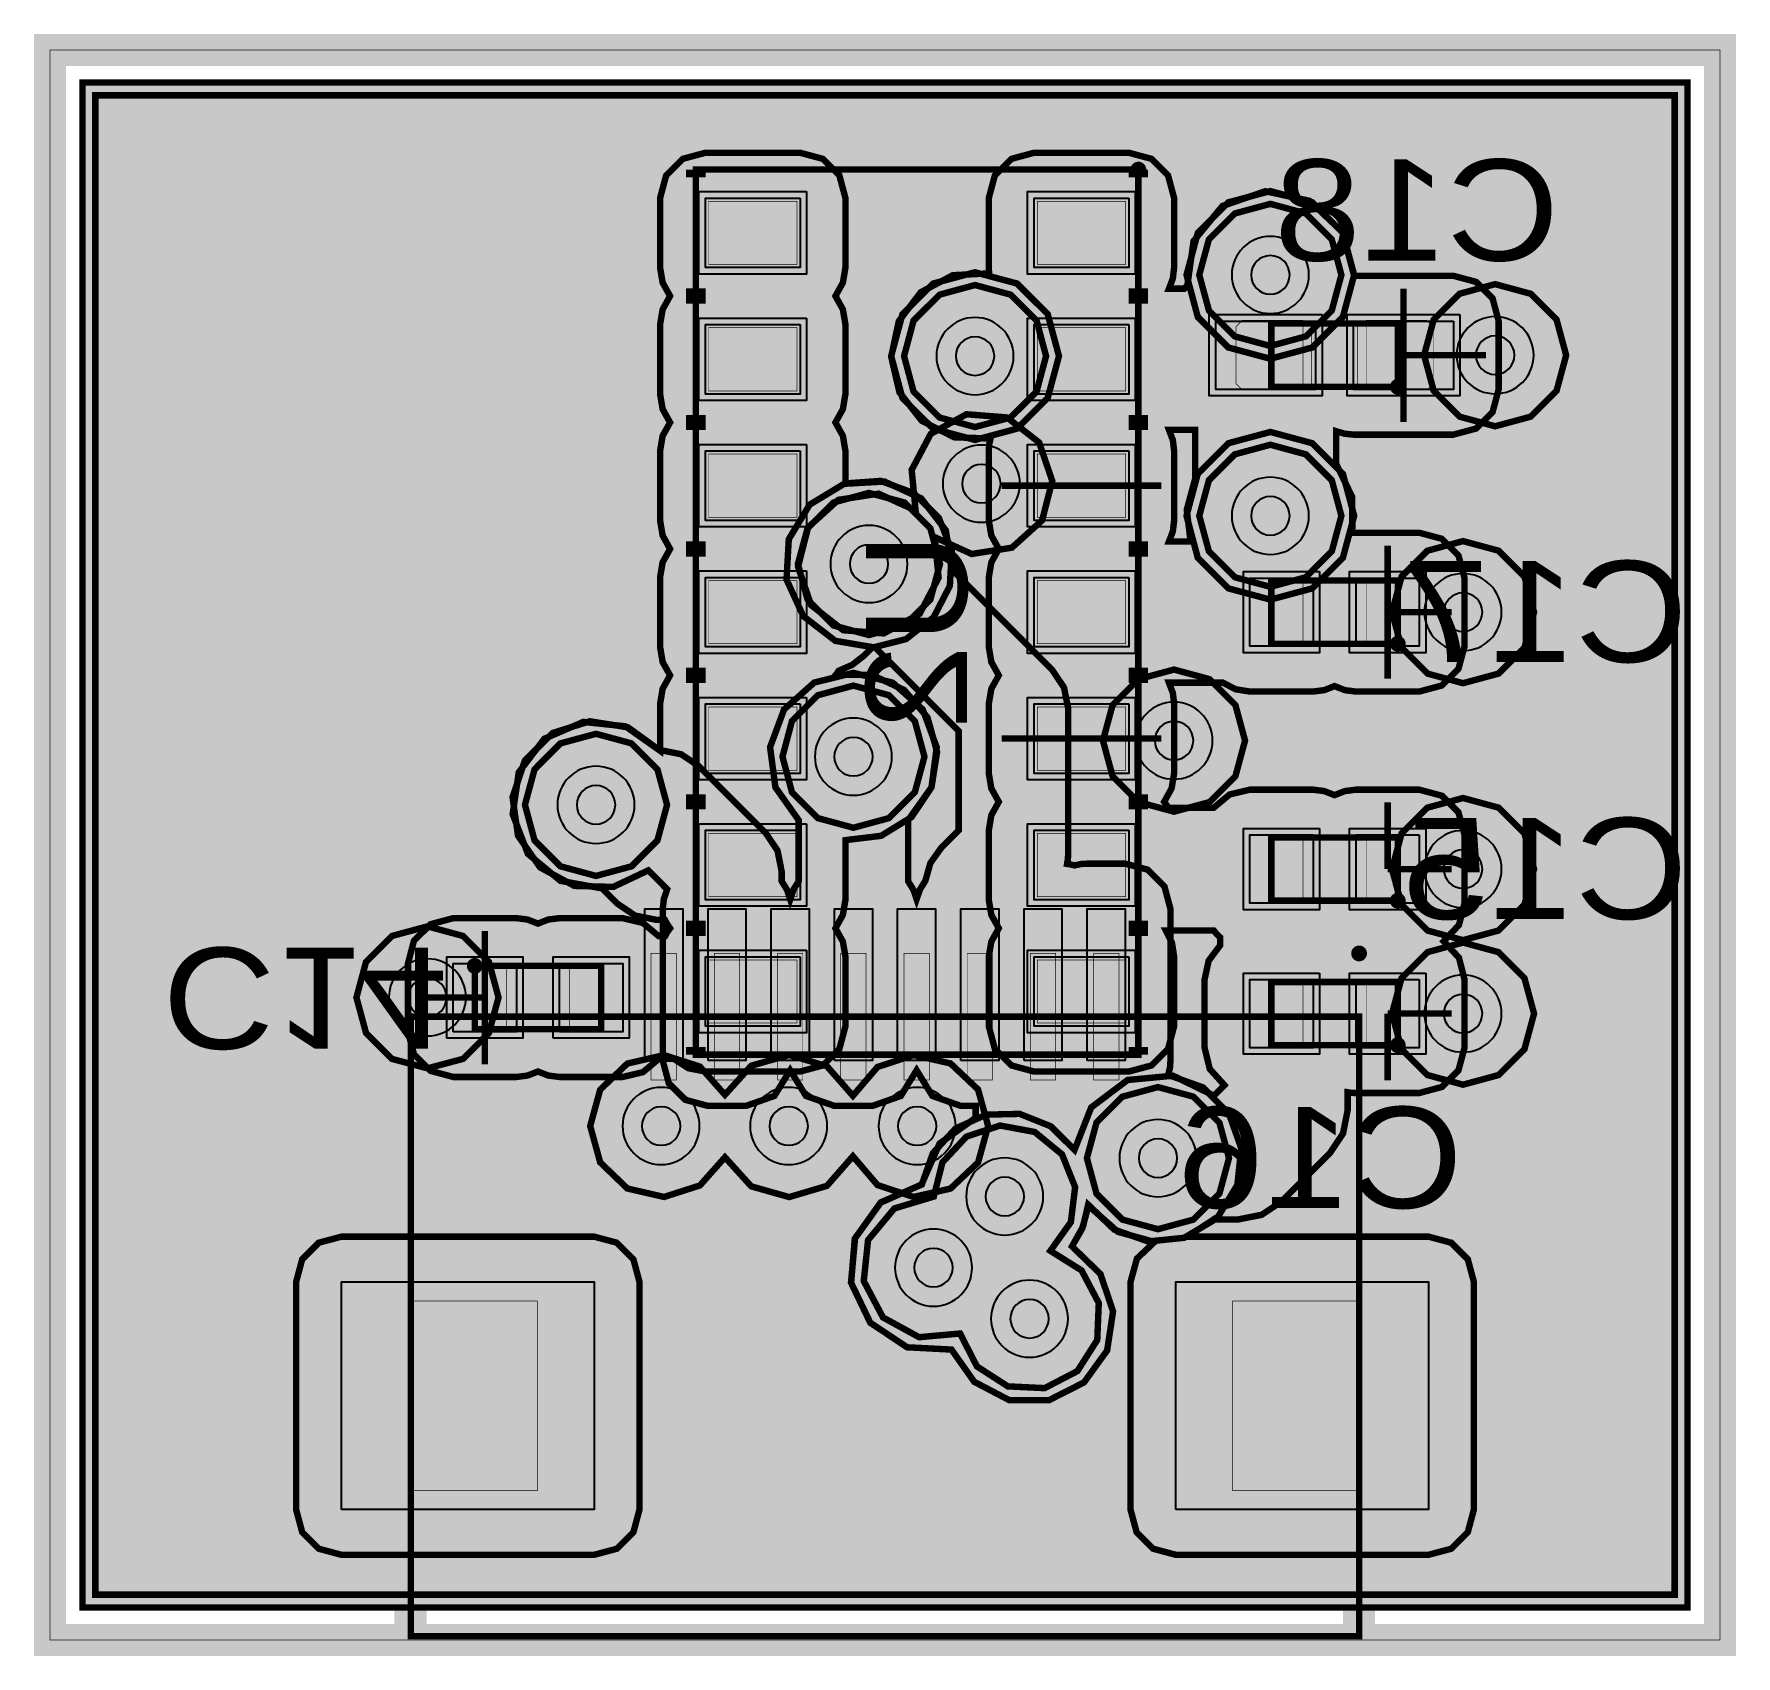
# Model space of a CAD drawing. Header units: millimetres. Extents: x -0.1 to 13.3, y -0.1 to 12.7.
import ezdxf
from ezdxf.enums import TextEntityAlignment as Align

# ---------------------------------------------------------------- set-up
doc = ezdxf.new("R2010")
doc.units = ezdxf.units.MM
doc.header["$MEASUREMENT"] = 0
for name, color, linetype, true_color in [('Board-Outline-Layer', 7, 'Continuous', 0xff00ff), ('Bottom-Layer', 7, 'Continuous', 0x0000ff), ('Bottom-Paste-Mask-Layer', 7, 'Continuous', 0x800000), ('Bottom-Silkscreen-Layer', 7, 'Continuous', 0x66cc33), ('Bottom-Solder-Mask-Layer', 7, 'Continuous', 0xaa00ff), ('Component-Marking-Layer', 7, 'Continuous', 0x66ffcc), ('Component-Shape-Layer', 7, 'Continuous', 0x00cccc), ('Document-Layer', 7, 'Continuous', 0xffffff), ('GND', 7, 'Continuous', 0x999966), ('Hole-Layer', 7, 'Continuous', 0x222222), ('Multi-Layer', 7, 'Continuous', 0xc0c0c0), ('Pin-Soldering-Layer', 7, 'Continuous', 0xcc9999), ('PWR', 7, 'Continuous', 0x008000), ('Top-Layer', 7, 'Continuous', 0xff0000), ('Top-Silkscreen-Layer', 7, 'Continuous', 0xffcc00)]:
    doc.layers.add(name, color=color, linetype=linetype, true_color=true_color)
doc.styles.get("Standard").update_dxf_attribs({"font": 'arial.ttf'})

msp = doc.modelspace()

# ---------------------------------------------------------------- texts
at = {"layer": 'Bottom-Silkscreen-Layer', "text_generation_flag": 2, "width": 1.1}
for s, p in [('C18', (11.938, 10.668)), ('C17', (12.954, 7.493)), ('C15', (12.954, 5.461)), ('C16', (11.176, 3.175))]:
    msp.add_text(s, height=0.8001, dxfattribs=at).set_placement(p, align=Align.BOTTOM_LEFT)
for s, rotation, p in [('U2', 90, (7.493, 8.763)), ('C14', 180, (0.889, 5.715))]:
    msp.add_text(s, height=0.8001, rotation=rotation, dxfattribs=at).set_placement(p, align=Align.BOTTOM_LEFT)

# ---------------------------------------------------------------- hatches: boundary and pattern name
at = {"layer": 'Bottom-Layer'}
for points in [[(12.85, 12.215), (12.85, 0.358), (0.358, 0.358), (0.358, 12.215)], [(3.707, 6.861), (3.659, 6.53), (3.779, 6.217), (4.037, 6.003), (4.367, 5.943), (4.488, 5.822), (4.628, 5.728), (4.794, 5.695), (4.862, 5.695), (4.881, 5.66), (4.904, 5.628), (4.882, 5.598), (4.864, 5.565), (4.815, 5.565), (4.689, 5.67), (4.529, 5.708), (4.029, 5.708), (3.941, 5.697), (3.859, 5.665), (3.776, 5.697), (3.689, 5.708), (3.189, 5.708), (3.01, 5.66), (2.878, 5.529), (2.831, 5.35), (2.831, 4.81), (2.878, 4.631), (3.01, 4.5), (3.189, 4.452), (3.689, 4.452), (3.776, 4.463), (3.859, 4.495), (3.941, 4.463), (4.029, 4.452), (4.529, 4.452), (4.689, 4.49), (4.815, 4.595), (4.935, 4.595), (5.049, 4.521), (5.183, 4.495), (5.933, 4.495), (6.112, 4.543), (6.243, 4.674), (6.291, 4.853), (6.291, 5.403), (6.271, 5.522), (6.212, 5.628), (6.271, 5.734), (6.291, 5.853), (6.291, 6.325), (6.573, 6.359), (6.814, 6.507), (6.972, 6.743), (7.016, 7.023), (6.94, 7.296), (6.756, 7.512), (6.5, 7.632), (6.216, 7.634), (6.227, 7.648), (6.237, 7.664), (6.346, 7.712), (6.439, 7.785), (6.5, 7.846), (6.771, 7.915), (6.989, 8.088), (7.117, 8.336), (7.132, 8.614), (7.03, 8.874), (6.831, 9.07), (6.569, 9.166), (6.291, 9.146), (6.291, 9.403), (6.271, 9.522), (6.212, 9.628), (6.271, 9.734), (6.291, 9.853), (6.291, 10.403), (6.271, 10.522), (6.212, 10.628), (6.271, 10.734), (6.291, 10.853), (6.291, 11.403), (6.243, 11.582), (6.112, 11.713), (5.933, 11.761), (5.183, 11.761), (5.004, 11.713), (4.873, 11.582), (4.825, 11.403), (4.825, 10.853), (4.845, 10.734), (4.904, 10.628), (4.845, 10.522), (4.825, 10.403), (4.825, 9.853), (4.845, 9.734), (4.904, 9.628), (4.845, 9.522), (4.825, 9.403), (4.825, 8.853), (4.845, 8.734), (4.904, 8.628), (4.845, 8.522), (4.825, 8.403), (4.825, 7.853), (4.845, 7.734), (4.904, 7.628), (4.845, 7.522), (4.825, 7.403), (4.825, 7.032), (4.551, 7.225), (4.218, 7.26), (3.91, 7.127)], [(7.425, 6.403), (7.425, 5.853), (7.445, 5.734), (7.504, 5.628), (7.445, 5.522), (7.425, 5.403), (7.425, 4.853), (7.473, 4.674), (7.604, 4.543), (7.783, 4.495), (8.533, 4.495), (8.712, 4.543), (8.843, 4.674), (8.891, 4.853), (8.891, 5.403), (8.874, 5.512), (8.825, 5.611), (9.204, 5.611), (9.228, 5.582), (9.255, 5.556), (9.255, 5.493), (9.164, 5.371), (9.132, 5.223), (9.132, 4.683), (9.173, 4.515), (9.289, 4.387), (9.206, 4.304), (8.882, 4.462), (8.523, 4.428), (8.235, 4.211), (8.103, 3.875), (7.915, 4.062), (7.669, 4.16), (7.404, 4.154), (7.163, 4.045), (6.983, 3.85), (6.895, 3.601), (6.572, 3.461), (6.367, 3.176), (6.335, 2.826), (6.487, 2.509), (6.779, 2.314), (7.13, 2.296), (7.31, 2.041), (7.587, 1.896), (7.9, 1.895), (8.178, 2.036), (8.361, 2.289), (8.408, 2.598), (8.308, 2.894), (8.083, 3.112), (8.17, 3.268), (8.211, 3.442), (8.417, 3.245), (8.686, 3.151), (8.97, 3.18), (9.215, 3.325), (9.398, 3.325), (9.584, 3.362), (9.741, 3.467), (10.122, 3.848), (10.227, 4.005), (10.264, 4.191), (10.264, 4.331), (10.297, 4.326), (10.33, 4.325), (10.83, 4.325), (11.009, 4.373), (11.14, 4.504), (11.188, 4.683), (11.188, 5.223), (11.144, 5.395), (11.023, 5.525), (11.144, 5.654), (11.188, 5.826), (11.188, 6.366), (11.14, 6.545), (11.009, 6.676), (10.83, 6.724), (10.33, 6.724), (10.242, 6.713), (10.16, 6.681), (10.078, 6.713), (9.99, 6.724), (9.49, 6.724), (9.33, 6.686), (9.204, 6.581), (8.844, 6.581), (8.829, 6.605), (8.812, 6.628), (8.871, 6.734), (8.891, 6.853), (8.891, 7.403), (8.881, 7.489), (8.85, 7.57), (9.277, 7.57), (9.378, 7.518), (9.49, 7.5), (9.99, 7.5), (10.078, 7.511), (10.16, 7.543), (10.242, 7.511), (10.33, 7.5), (10.83, 7.5), (11.009, 7.548), (11.14, 7.679), (11.188, 7.858), (11.188, 8.398), (11.14, 8.577), (11.009, 8.708), (10.83, 8.756), (10.33, 8.756), (10.316, 8.756), (10.301, 8.755), (10.298, 9.042), (10.173, 9.3), (10.173, 9.559), (10.24, 9.539), (10.31, 9.532), (11.1, 9.532), (11.279, 9.58), (11.41, 9.711), (11.458, 9.89), (11.458, 10.43), (11.41, 10.609), (11.279, 10.74), (11.1, 10.788), (10.315, 10.788), (10.222, 11.134), (9.962, 11.381), (9.612, 11.457), (9.273, 11.34), (9.045, 11.063), (8.995, 10.708), (8.982, 10.698), (8.97, 10.686), (8.85, 10.686), (8.881, 10.767), (8.891, 10.853), (8.891, 11.403), (8.843, 11.582), (8.712, 11.713), (8.533, 11.761), (7.783, 11.761), (7.604, 11.713), (7.473, 11.582), (7.425, 11.403), (7.425, 10.853), (7.426, 10.83), (7.428, 10.807), (7.141, 10.793), (6.887, 10.658), (6.713, 10.429), (6.653, 10.148), (6.718, 9.867), (6.895, 9.641), (7.151, 9.511), (7.439, 9.501), (7.428, 9.453), (7.425, 9.403), (7.425, 8.853), (7.445, 8.734), (7.504, 8.628), (7.445, 8.522), (7.425, 8.403), (7.425, 7.853), (7.445, 7.734), (7.504, 7.628), (7.445, 7.522), (7.425, 7.403), (7.425, 6.853), (7.445, 6.734), (7.504, 6.628), (7.445, 6.522)], [(5.933, 11.403), (5.933, 10.853), (5.183, 10.853), (5.183, 11.403)], [(8.533, 11.403), (8.533, 10.853), (7.783, 10.853), (7.783, 11.403)], [(5.933, 10.403), (5.933, 9.853), (5.183, 9.853), (5.183, 10.403)], [(8.533, 10.403), (8.533, 9.853), (7.783, 9.853), (7.783, 10.403)], [(10.01, 10.43), (10.01, 9.89), (9.22, 9.89), (9.22, 10.43)], [(11.1, 10.43), (11.1, 9.89), (10.31, 9.89), (10.31, 10.43)], [(8.85, 8.686), (8.881, 8.767), (8.891, 8.853), (8.891, 9.403), (8.881, 9.489), (8.85, 9.57), (9.057, 9.57), (9.057, 9.182), (8.991, 8.938), (9.021, 8.686)], [(5.933, 9.403), (5.933, 8.853), (5.183, 8.853), (5.183, 9.403)], [(8.533, 9.403), (8.533, 8.853), (7.783, 8.853), (7.783, 9.403)], [(5.933, 8.403), (5.933, 7.853), (5.183, 7.853), (5.183, 8.403)], [(8.533, 8.403), (8.533, 7.853), (7.783, 7.853), (7.783, 8.403)], [(9.99, 8.398), (9.99, 7.858), (9.49, 7.858), (9.49, 8.398)], [(10.83, 8.398), (10.83, 7.858), (10.33, 7.858), (10.33, 8.398)], [(5.933, 7.403), (5.933, 6.853), (5.183, 6.853), (5.183, 7.403)], [(8.533, 7.403), (8.533, 6.853), (7.783, 6.853), (7.783, 7.403)], [(5.933, 6.403), (5.933, 5.853), (5.183, 5.853), (5.183, 6.403)], [(8.533, 6.403), (8.533, 5.853), (7.783, 5.853), (7.783, 6.403)], [(9.99, 6.366), (9.99, 5.826), (9.49, 5.826), (9.49, 6.366)], [(10.83, 6.366), (10.83, 5.826), (10.33, 5.826), (10.33, 6.366)], [(5.933, 5.403), (5.933, 4.853), (5.183, 4.853), (5.183, 5.403)], [(8.533, 5.403), (8.533, 4.853), (7.783, 4.853), (7.783, 5.403)], [(3.189, 4.81), (3.189, 5.35), (3.689, 5.35), (3.689, 4.81)], [(4.029, 4.81), (4.029, 5.35), (4.529, 5.35), (4.529, 4.81)], [(9.99, 5.223), (9.99, 4.683), (9.49, 4.683), (9.49, 5.223)], [(10.83, 5.223), (10.83, 4.683), (10.33, 4.683), (10.33, 5.223)]]:
    msp.add_hatch(color=256, dxfattribs=at).paths.add_polyline_path(points)
at = {"layer": 'Bottom-Paste-Mask-Layer'}
for points in [[(5.933, 11.403), (5.933, 10.853), (5.183, 10.853), (5.183, 11.403)], [(8.533, 11.403), (8.533, 10.853), (7.783, 10.853), (7.783, 11.403)], [(5.933, 10.403), (5.933, 9.853), (5.183, 9.853), (5.183, 10.403)], [(8.533, 10.403), (8.533, 9.853), (7.783, 9.853), (7.783, 10.403)], [(9.38, 10.385), (9.43, 10.435), (9.91, 10.435), (9.98, 10.385), (9.98, 9.935), (9.91, 9.885), (9.43, 9.885), (9.38, 9.935)], [(9.38, 10.385), (9.43, 10.435), (9.91, 10.435), (9.98, 10.385), (9.98, 9.935), (9.91, 9.885), (9.43, 9.885), (9.38, 9.935)], [(10.34, 10.385), (10.41, 10.435), (10.89, 10.435), (10.94, 10.385), (10.94, 9.935), (10.89, 9.885), (10.41, 9.885), (10.34, 9.935)], [(10.34, 10.385), (10.41, 10.435), (10.89, 10.435), (10.94, 10.385), (10.94, 9.935), (10.89, 9.885), (10.41, 9.885), (10.34, 9.935)], [(5.933, 9.403), (5.933, 8.853), (5.183, 8.853), (5.183, 9.403)], [(8.533, 9.403), (8.533, 8.853), (7.783, 8.853), (7.783, 9.403)], [(5.933, 8.403), (5.933, 7.853), (5.183, 7.853), (5.183, 8.403)], [(8.533, 8.403), (8.533, 7.853), (7.783, 7.853), (7.783, 8.403)], [(9.99, 8.398), (9.99, 7.858), (9.49, 7.858), (9.49, 8.398)], [(10.83, 8.398), (10.83, 7.858), (10.33, 7.858), (10.33, 8.398)], [(5.933, 7.403), (5.933, 6.853), (5.183, 6.853), (5.183, 7.403)], [(8.533, 7.403), (8.533, 6.853), (7.783, 6.853), (7.783, 7.403)], [(5.933, 6.403), (5.933, 5.853), (5.183, 5.853), (5.183, 6.403)], [(8.533, 6.403), (8.533, 5.853), (7.783, 5.853), (7.783, 6.403)], [(9.99, 6.366), (9.99, 5.826), (9.49, 5.826), (9.49, 6.366)], [(10.83, 6.366), (10.83, 5.826), (10.33, 5.826), (10.33, 6.366)], [(5.933, 5.403), (5.933, 4.853), (5.183, 4.853), (5.183, 5.403)], [(8.533, 5.403), (8.533, 4.853), (7.783, 4.853), (7.783, 5.403)], [(3.189, 4.81), (3.189, 5.35), (3.689, 5.35), (3.689, 4.81)], [(4.029, 4.81), (4.029, 5.35), (4.529, 5.35), (4.529, 4.81)], [(9.99, 5.223), (9.99, 4.683), (9.49, 4.683), (9.49, 5.223)], [(10.83, 5.223), (10.83, 4.683), (10.33, 4.683), (10.33, 5.223)]]:
    msp.add_hatch(color=256, dxfattribs=at).paths.add_polyline_path(points)
at = {"layer": 'Bottom-Solder-Mask-Layer'}
for points in [[(5.984, 11.454), (5.984, 10.802), (5.132, 10.802), (5.132, 11.454)], [(8.584, 11.454), (8.584, 10.802), (7.732, 10.802), (7.732, 11.454)], [(5.984, 10.454), (5.984, 9.802), (5.132, 9.802), (5.132, 10.454)], [(8.584, 10.454), (8.584, 9.802), (7.732, 9.802), (7.732, 10.454)], [(10.061, 10.481), (10.061, 9.839), (9.169, 9.839), (9.169, 10.481)], [(11.151, 10.481), (11.151, 9.839), (10.259, 9.839), (10.259, 10.481)], [(5.984, 9.454), (5.984, 8.802), (5.132, 8.802), (5.132, 9.454)], [(8.584, 9.454), (8.584, 8.802), (7.732, 8.802), (7.732, 9.454)], [(5.984, 8.454), (5.984, 7.802), (5.132, 7.802), (5.132, 8.454)], [(8.584, 8.454), (8.584, 7.802), (7.732, 7.802), (7.732, 8.454)], [(10.041, 8.449), (10.041, 7.807), (9.439, 7.807), (9.439, 8.449)], [(10.881, 8.449), (10.881, 7.807), (10.279, 7.807), (10.279, 8.449)], [(5.984, 7.454), (5.984, 6.802), (5.132, 6.802), (5.132, 7.454)], [(8.584, 7.454), (8.584, 6.802), (7.732, 6.802), (7.732, 7.454)], [(5.984, 6.454), (5.984, 5.802), (5.132, 5.802), (5.132, 6.454)], [(8.584, 6.454), (8.584, 5.802), (7.732, 5.802), (7.732, 6.454)], [(10.041, 6.417), (10.041, 5.775), (9.439, 5.775), (9.439, 6.417)], [(10.881, 6.417), (10.881, 5.775), (10.279, 5.775), (10.279, 6.417)], [(3.138, 4.759), (3.138, 5.401), (3.739, 5.401), (3.739, 4.759)], [(3.978, 4.759), (3.978, 5.401), (4.58, 5.401), (4.58, 4.759)], [(5.984, 5.454), (5.984, 4.802), (5.132, 4.802), (5.132, 5.454)], [(8.584, 5.454), (8.584, 4.802), (7.732, 4.802), (7.732, 5.454)], [(10.041, 5.274), (10.041, 4.632), (9.439, 4.632), (9.439, 5.274)], [(10.881, 5.274), (10.881, 4.632), (10.279, 4.632), (10.279, 5.274)]]:
    msp.add_hatch(color=256, dxfattribs=at).paths.add_polyline_path(points)
at = {"layer": 'Component-Marking-Layer'}
for points in [[(8.548, 11.628, 1), (8.668, 11.628, 1)], [(8.548, 11.628, 1), (8.668, 11.628, 1)], [(10.6, 9.91, 1), (10.72, 9.91, 1)], [(10.6, 9.91, 1), (10.72, 9.91, 1)], [(10.6, 7.878, 1), (10.72, 7.878, 1)], [(10.6, 7.878, 1), (10.72, 7.878, 1)], [(10.6, 5.846, 1), (10.72, 5.846, 1)], [(10.6, 5.846, 1), (10.72, 5.846, 1)], [(3.299, 5.33, 1), (3.419, 5.33, 1)], [(3.299, 5.33, 1), (3.419, 5.33, 1)], [(10.294, 5.429, 1), (10.414, 5.429, 1)], [(10.294, 5.429, 1), (10.414, 5.429, 1)], [(10.6, 4.703, 1), (10.72, 4.703, 1)], [(10.6, 4.703, 1), (10.72, 4.703, 1)]]:
    msp.add_hatch(color=256, dxfattribs=at).paths.add_polyline_path(points)
at = {"layer": 'GND'}
for points in [[(12.951, 12.316), (12.951, 0.257), (0.257, 0.257), (0.257, 12.316)], [(9.09, 10.795), (9.166, 10.514), (9.371, 10.309), (9.652, 10.233), (9.933, 10.309), (10.138, 10.514), (10.214, 10.795), (10.138, 11.076), (9.933, 11.281), (9.652, 11.357), (9.371, 11.281), (9.166, 11.076)], [(6.755, 10.153), (6.83, 9.872), (7.036, 9.667), (7.316, 9.592), (7.597, 9.667), (7.803, 9.872), (7.878, 10.153), (7.803, 10.434), (7.597, 10.639), (7.316, 10.715), (7.036, 10.639), (6.83, 10.434)], [(9.09, 8.89), (9.166, 8.609), (9.371, 8.404), (9.652, 8.328), (9.933, 8.404), (10.138, 8.609), (10.214, 8.89), (10.138, 9.171), (9.933, 9.376), (9.652, 9.452), (9.371, 9.376), (9.166, 9.171)], [(5.915, 8.509), (5.991, 8.228), (6.196, 8.023), (6.477, 7.947), (6.758, 8.023), (6.963, 8.228), (7.039, 8.509), (6.963, 8.79), (6.758, 8.995), (6.477, 9.071), (6.196, 8.995), (5.991, 8.79)], [(5.793, 6.985), (5.868, 6.704), (6.073, 6.499), (6.354, 6.423), (6.635, 6.499), (6.84, 6.704), (6.916, 6.985), (6.84, 7.266), (6.635, 7.471), (6.354, 7.547), (6.073, 7.471), (5.868, 7.266)], [(3.756, 6.604), (3.832, 6.323), (4.037, 6.118), (4.318, 6.042), (4.599, 6.118), (4.804, 6.323), (4.88, 6.604), (4.804, 6.885), (4.599, 7.09), (4.318, 7.166), (4.037, 7.09), (3.832, 6.885)], [(8.201, 3.81), (8.277, 3.529), (8.482, 3.324), (8.763, 3.248), (9.044, 3.324), (9.249, 3.529), (9.325, 3.81), (9.249, 4.091), (9.044, 4.296), (8.763, 4.372), (8.482, 4.296), (8.277, 4.091)], [(6.436, 2.838), (6.588, 2.55), (6.874, 2.394), (7.198, 2.423), (7.331, 2.163), (7.576, 2.005), (7.867, 1.991), (8.126, 2.126), (8.283, 2.372), (8.295, 2.664), (8.159, 2.922), (7.912, 3.077), (8.074, 3.304), (8.108, 3.581), (8.004, 3.84), (7.788, 4.017), (7.514, 4.068), (7.248, 3.98), (7.058, 3.776), (6.99, 3.506), (6.678, 3.412), (6.47, 3.162)]]:
    msp.add_hatch(color=256, dxfattribs=at).paths.add_polyline_path(points)
at = {"layer": 'Pin-Soldering-Layer'}
for points in [[(5.908, 11.378), (5.908, 10.878), (5.208, 10.878), (5.208, 11.378)], [(5.908, 11.378), (5.908, 10.878), (5.208, 10.878), (5.208, 11.378)], [(8.508, 11.378), (8.508, 10.878), (7.808, 10.878), (7.808, 11.378)], [(8.508, 11.378), (8.508, 10.878), (7.808, 10.878), (7.808, 11.378)], [(5.908, 10.378), (5.908, 9.878), (5.208, 9.878), (5.208, 10.378)], [(5.908, 10.378), (5.908, 9.878), (5.208, 9.878), (5.208, 10.378)], [(8.508, 10.378), (8.508, 9.878), (7.808, 9.878), (7.808, 10.378)], [(8.508, 10.378), (8.508, 9.878), (7.808, 9.878), (7.808, 10.378)], [(9.66, 9.91), (9.66, 10.41), (9.91, 10.41), (9.91, 9.91)], [(9.66, 9.91), (9.66, 10.41), (9.91, 10.41), (9.91, 9.91)], [(10.66, 9.91), (10.41, 9.91), (10.41, 10.41), (10.66, 10.41)], [(10.66, 9.91), (10.41, 9.91), (10.41, 10.41), (10.66, 10.41)], [(5.908, 9.378), (5.908, 8.878), (5.208, 8.878), (5.208, 9.378)], [(5.908, 9.378), (5.908, 8.878), (5.208, 8.878), (5.208, 9.378)], [(8.508, 9.378), (8.508, 8.878), (7.808, 8.878), (7.808, 9.378)], [(8.508, 9.378), (8.508, 8.878), (7.808, 8.878), (7.808, 9.378)], [(5.908, 8.378), (5.908, 7.878), (5.208, 7.878), (5.208, 8.378)], [(5.908, 8.378), (5.908, 7.878), (5.208, 7.878), (5.208, 8.378)], [(8.508, 8.378), (8.508, 7.878), (7.808, 7.878), (7.808, 8.378)], [(8.508, 8.378), (8.508, 7.878), (7.808, 7.878), (7.808, 8.378)], [(9.66, 7.878), (9.66, 8.378), (9.91, 8.378), (9.91, 7.878)], [(9.66, 7.878), (9.66, 8.378), (9.91, 8.378), (9.91, 7.878)], [(10.66, 7.878), (10.41, 7.878), (10.41, 8.378), (10.66, 8.378)], [(10.66, 7.878), (10.41, 7.878), (10.41, 8.378), (10.66, 8.378)], [(5.908, 7.378), (5.908, 6.878), (5.208, 6.878), (5.208, 7.378)], [(5.908, 7.378), (5.908, 6.878), (5.208, 6.878), (5.208, 7.378)], [(8.508, 7.378), (8.508, 6.878), (7.808, 6.878), (7.808, 7.378)], [(8.508, 7.378), (8.508, 6.878), (7.808, 6.878), (7.808, 7.378)], [(5.908, 6.378), (5.908, 5.878), (5.208, 5.878), (5.208, 6.378)], [(5.908, 6.378), (5.908, 5.878), (5.208, 5.878), (5.208, 6.378)], [(8.508, 6.378), (8.508, 5.878), (7.808, 5.878), (7.808, 6.378)], [(8.508, 6.378), (8.508, 5.878), (7.808, 5.878), (7.808, 6.378)], [(9.66, 5.846), (9.66, 6.346), (9.91, 6.346), (9.91, 5.846)], [(9.66, 5.846), (9.66, 6.346), (9.91, 6.346), (9.91, 5.846)], [(10.66, 5.846), (10.41, 5.846), (10.41, 6.346), (10.66, 6.346)], [(10.66, 5.846), (10.41, 5.846), (10.41, 6.346), (10.66, 6.346)], [(4.754, 5.429), (4.954, 5.429), (4.954, 4.429), (4.754, 4.429)], [(4.754, 5.429), (4.954, 5.429), (4.954, 4.429), (4.754, 4.429)], [(5.254, 5.429), (5.454, 5.429), (5.454, 4.429), (5.254, 4.429)], [(5.254, 5.429), (5.454, 5.429), (5.454, 4.429), (5.254, 4.429)], [(5.754, 5.429), (5.954, 5.429), (5.954, 4.429), (5.754, 4.429)], [(5.754, 5.429), (5.954, 5.429), (5.954, 4.429), (5.754, 4.429)], [(6.254, 5.429), (6.454, 5.429), (6.454, 4.429), (6.254, 4.429)], [(6.254, 5.429), (6.454, 5.429), (6.454, 4.429), (6.254, 4.429)], [(6.754, 5.429), (6.954, 5.429), (6.954, 4.429), (6.754, 4.429)], [(6.754, 5.429), (6.954, 5.429), (6.954, 4.429), (6.754, 4.429)], [(7.254, 5.429), (7.454, 5.429), (7.454, 4.429), (7.254, 4.429)], [(7.254, 5.429), (7.454, 5.429), (7.454, 4.429), (7.254, 4.429)], [(7.754, 5.429), (7.954, 5.429), (7.954, 4.429), (7.754, 4.429)], [(7.754, 5.429), (7.954, 5.429), (7.954, 4.429), (7.754, 4.429)], [(8.254, 5.429), (8.454, 5.429), (8.454, 4.429), (8.254, 4.429)], [(8.254, 5.429), (8.454, 5.429), (8.454, 4.429), (8.254, 4.429)], [(3.359, 5.33), (3.609, 5.33), (3.609, 4.83), (3.359, 4.83)], [(3.359, 5.33), (3.609, 5.33), (3.609, 4.83), (3.359, 4.83)], [(4.359, 5.33), (4.359, 4.83), (4.109, 4.83), (4.109, 5.33)], [(4.359, 5.33), (4.359, 4.83), (4.109, 4.83), (4.109, 5.33)], [(5.908, 5.378), (5.908, 4.878), (5.208, 4.878), (5.208, 5.378)], [(5.908, 5.378), (5.908, 4.878), (5.208, 4.878), (5.208, 5.378)], [(8.508, 5.378), (8.508, 4.878), (7.808, 4.878), (7.808, 5.378)], [(8.508, 5.378), (8.508, 4.878), (7.808, 4.878), (7.808, 5.378)], [(9.66, 4.703), (9.66, 5.203), (9.91, 5.203), (9.91, 4.703)], [(9.66, 4.703), (9.66, 5.203), (9.91, 5.203), (9.91, 4.703)], [(10.66, 4.703), (10.41, 4.703), (10.41, 5.203), (10.66, 5.203)], [(10.66, 4.703), (10.41, 4.703), (10.41, 5.203), (10.66, 5.203)], [(2.854, 1.181), (2.854, 2.681), (3.854, 2.681), (3.854, 1.181)], [(2.854, 1.181), (2.854, 2.681), (3.854, 2.681), (3.854, 1.181)], [(9.354, 1.181), (9.354, 2.681), (10.354, 2.681), (10.354, 1.181)], [(9.354, 1.181), (9.354, 2.681), (10.354, 2.681), (10.354, 1.181)]]:
    msp.add_hatch(color=256, dxfattribs=at).paths.add_polyline_path(points)
at = {"layer": 'PWR'}
for points in [[(12.951, 12.316), (12.951, 0.257), (0.257, 0.257), (0.257, 12.316)], [(10.868, 10.16), (10.944, 9.879), (11.149, 9.674), (11.43, 9.598), (11.711, 9.674), (11.916, 9.879), (11.992, 10.16), (11.916, 10.441), (11.711, 10.646), (11.43, 10.722), (11.149, 10.646), (10.944, 10.441)], [(7.823, 9.47), (7.569, 9.668), (7.248, 9.693), (6.966, 9.538), (6.815, 9.253), (6.846, 8.932), (6.553, 9.065), (6.235, 9.016), (5.996, 8.799), (5.916, 8.487), (6.02, 8.183), (6.274, 7.985), (6.595, 7.96), (6.878, 8.115), (7.028, 8.4), (6.997, 8.721), (7.29, 8.588), (7.608, 8.638), (7.847, 8.854), (7.927, 9.166)], [(10.614, 8.128), (10.69, 7.847), (10.895, 7.642), (11.176, 7.566), (11.457, 7.642), (11.662, 7.847), (11.738, 8.128), (11.662, 8.409), (11.457, 8.614), (11.176, 8.69), (10.895, 8.614), (10.69, 8.409)], [(8.328, 7.112), (8.404, 6.831), (8.609, 6.626), (8.89, 6.55), (9.171, 6.626), (9.376, 6.831), (9.452, 7.112), (9.376, 7.393), (9.171, 7.598), (8.89, 7.674), (8.609, 7.598), (8.404, 7.393)], [(5.793, 6.985), (5.868, 6.704), (6.073, 6.499), (6.354, 6.423), (6.635, 6.499), (6.84, 6.704), (6.916, 6.985), (6.84, 7.266), (6.635, 7.471), (6.354, 7.547), (6.073, 7.471), (5.868, 7.266)], [(3.756, 6.604), (3.832, 6.323), (4.037, 6.118), (4.318, 6.042), (4.599, 6.118), (4.804, 6.323), (4.88, 6.604), (4.804, 6.885), (4.599, 7.09), (4.318, 7.166), (4.037, 7.09), (3.832, 6.885)], [(10.614, 6.096), (10.69, 5.815), (10.895, 5.61), (11.176, 5.534), (11.457, 5.61), (11.662, 5.815), (11.738, 6.096), (11.662, 6.377), (11.457, 6.582), (11.176, 6.658), (10.895, 6.582), (10.69, 6.377)], [(2.423, 5.081), (2.499, 4.8), (2.704, 4.595), (2.985, 4.52), (3.266, 4.595), (3.471, 4.8), (3.547, 5.081), (3.471, 5.362), (3.266, 5.567), (2.985, 5.643), (2.704, 5.567), (2.499, 5.362)], [(10.614, 4.953), (10.69, 4.672), (10.895, 4.467), (11.176, 4.391), (11.457, 4.467), (11.662, 4.672), (11.738, 4.953), (11.662, 5.234), (11.457, 5.439), (11.176, 5.515), (10.895, 5.439), (10.69, 5.234)], [(4.272, 4.064), (4.351, 3.777), (4.566, 3.57), (4.856, 3.503), (5.14, 3.594), (5.338, 3.817), (5.546, 3.587), (5.846, 3.502), (6.145, 3.591), (6.35, 3.825), (6.545, 3.597), (6.83, 3.503), (7.122, 3.569), (7.34, 3.775), (7.42, 4.064), (7.34, 4.353), (7.122, 4.559), (6.83, 4.625), (6.545, 4.531), (6.35, 4.303), (6.145, 4.537), (5.846, 4.626), (5.546, 4.541), (5.338, 4.311), (5.14, 4.534), (4.856, 4.625), (4.566, 4.558), (4.351, 4.351)], [(8.201, 3.81), (8.277, 3.529), (8.482, 3.324), (8.763, 3.248), (9.044, 3.324), (9.249, 3.529), (9.325, 3.81), (9.249, 4.091), (9.044, 4.296), (8.763, 4.372), (8.482, 4.296), (8.277, 4.091)]]:
    msp.add_hatch(color=256, dxfattribs=at).paths.add_polyline_path(points)
at = {"layer": 'Top-Layer'}
for points in [[(12.85, 12.215), (12.85, 0.358), (0.358, 0.358), (0.358, 12.215)], [(8.989, 10.795), (9.078, 10.463), (9.32, 10.221), (9.652, 10.132), (9.984, 10.221), (10.226, 10.463), (10.315, 10.795), (10.226, 11.127), (9.984, 11.369), (9.652, 11.458), (9.32, 11.369), (9.078, 11.127)], [(6.653, 10.153), (6.742, 9.821), (6.985, 9.579), (7.316, 9.49), (7.648, 9.579), (7.891, 9.821), (7.98, 10.153), (7.891, 10.485), (7.648, 10.727), (7.316, 10.816), (6.985, 10.727), (6.742, 10.485)], [(8.989, 8.89), (9.078, 8.558), (9.32, 8.316), (9.652, 8.227), (9.984, 8.316), (10.226, 8.558), (10.315, 8.89), (10.226, 9.222), (9.984, 9.464), (9.652, 9.553), (9.32, 9.464), (9.078, 9.222)], [(7.204, 4.223), (7.321, 4.223), (7.321, 4.129), (7.036, 3.926), (6.895, 3.606), (6.89, 3.6), (6.569, 3.458), (6.365, 3.173), (6.336, 2.824), (6.488, 2.508), (6.78, 2.314), (7.13, 2.296), (7.31, 2.041), (7.587, 1.896), (7.9, 1.895), (8.178, 2.036), (8.361, 2.289), (8.408, 2.598), (8.308, 2.894), (8.083, 3.112), (8.164, 3.253), (8.207, 3.409), (8.223, 3.425), (8.447, 3.227), (8.736, 3.147), (8.597, 3.016), (8.546, 2.831), (8.546, 1.031), (8.594, 0.852), (8.725, 0.721), (8.904, 0.673), (10.904, 0.673), (11.083, 0.721), (11.214, 0.852), (11.262, 1.031), (11.262, 2.831), (11.214, 3.01), (11.083, 3.141), (10.904, 3.189), (8.996, 3.189), (9.24, 3.349), (9.391, 3.598), (9.422, 3.888), (9.324, 4.163), (9.118, 4.37), (8.844, 4.468), (8.858, 4.524), (8.862, 4.581), (8.862, 5.781), (8.814, 5.96), (8.683, 6.091), (8.504, 6.139), (8.204, 6.139), (8.154, 6.136), (8.104, 6.125), (8.075, 6.132), (8.044, 6.137), (8.051, 6.18), (8.053, 6.223), (8.053, 7.366), (8.02, 7.532), (7.926, 7.672), (7.138, 8.46), (7.085, 8.775), (6.89, 9.028), (6.6, 9.161), (6.281, 9.143), (6.008, 8.978), (5.843, 8.705), (5.825, 8.386), (5.958, 8.096), (6.211, 7.901), (6.526, 7.848), (7.187, 7.187), (7.187, 6.402), (7.048, 6.263), (6.963, 6.144), (6.923, 6.003), (6.88, 5.934), (6.854, 5.857), (6.829, 5.932), (6.787, 6), (6.787, 6.483), (6.972, 6.743), (7.013, 7.06), (6.902, 7.359), (6.664, 7.571), (6.354, 7.648), (6.044, 7.571), (5.806, 7.359), (5.695, 7.06), (5.737, 6.743), (5.921, 6.483), (5.921, 6), (5.879, 5.932), (5.854, 5.857), (5.829, 5.932), (5.787, 6), (5.787, 6.076), (5.754, 6.242), (5.66, 6.382), (5.132, 6.91), (4.992, 7.004), (4.826, 7.037), (4.82, 7.037), (4.571, 7.217), (4.268, 7.265), (3.975, 7.172), (3.756, 6.956), (3.658, 6.665), (3.701, 6.361), (3.876, 6.109), (4.147, 5.963), (4.454, 5.955), (4.732, 6.086), (4.881, 5.936), (4.855, 5.861), (4.846, 5.781), (4.846, 4.581), (4.894, 4.402), (5.025, 4.271), (5.204, 4.223), (5.504, 4.223), (5.729, 4.302), (5.854, 4.505), (5.979, 4.302), (6.204, 4.223), (6.504, 4.223), (6.729, 4.302), (6.854, 4.505), (6.979, 4.302)], [(4.704, 4.581), (4.704, 5.781), (5.004, 5.781), (5.004, 4.581)], [(5.204, 4.581), (5.204, 5.781), (5.504, 5.781), (5.504, 4.581)], [(5.704, 4.581), (5.704, 5.781), (6.004, 5.781), (6.004, 4.581)], [(6.204, 4.581), (6.204, 5.781), (6.504, 5.781), (6.504, 4.581)], [(6.704, 4.581), (6.704, 5.781), (7.004, 5.781), (7.004, 4.581)], [(7.204, 4.581), (7.204, 5.781), (7.504, 5.781), (7.504, 4.581)], [(7.704, 4.581), (7.704, 5.781), (8.004, 5.781), (8.004, 4.581)], [(8.204, 4.581), (8.204, 5.781), (8.504, 5.781), (8.504, 4.581)], [(1.946, 1.031), (1.994, 0.852), (2.125, 0.721), (2.304, 0.673), (4.304, 0.673), (4.483, 0.721), (4.614, 0.852), (4.662, 1.031), (4.662, 2.831), (4.614, 3.01), (4.483, 3.141), (4.304, 3.189), (2.304, 3.189), (2.125, 3.141), (1.994, 3.01), (1.946, 2.831)], [(2.304, 1.031), (2.304, 2.831), (4.304, 2.831), (4.304, 1.031)], [(8.904, 1.031), (8.904, 2.831), (10.904, 2.831), (10.904, 1.031)]]:
    msp.add_hatch(color=256, dxfattribs=at).paths.add_polyline_path(points)

# ---------------------------------------------------------------- linework, layer by layer
at = {"layer": 'Board-Outline-Layer', "const_width": 0.254}
msp.add_lwpolyline([(0, 0), (0, 12.573), (13.208, 12.573), (13.208, 0)], close=True, dxfattribs=at)
at = {"layer": 'Bottom-Layer'}
for points, const_width in [([(0, 0), (0, 12.573), (13.208, 12.573), (13.208, 0)], 0.00508), ([(12.85, 12.215), (12.85, 0.358), (0.358, 0.358), (0.358, 12.215)], 0.0508), ([(3.707, 6.861), (3.659, 6.53), (3.779, 6.217), (4.037, 6.003), (4.367, 5.943), (4.488, 5.822), (4.628, 5.728), (4.794, 5.695), (4.862, 5.695), (4.881, 5.66), (4.904, 5.628), (4.882, 5.598), (4.864, 5.565), (4.815, 5.565), (4.689, 5.67), (4.529, 5.708), (4.029, 5.708), (3.941, 5.697), (3.859, 5.665), (3.776, 5.697), (3.689, 5.708), (3.189, 5.708), (3.01, 5.66), (2.878, 5.529), (2.831, 5.35), (2.831, 4.81), (2.878, 4.631), (3.01, 4.5), (3.189, 4.452), (3.689, 4.452), (3.776, 4.463), (3.859, 4.495), (3.941, 4.463), (4.029, 4.452), (4.529, 4.452), (4.689, 4.49), (4.815, 4.595), (4.935, 4.595), (5.049, 4.521), (5.183, 4.495), (5.933, 4.495), (6.112, 4.543), (6.243, 4.674), (6.291, 4.853), (6.291, 5.403), (6.271, 5.522), (6.212, 5.628), (6.271, 5.734), (6.291, 5.853), (6.291, 6.325), (6.573, 6.359), (6.814, 6.507), (6.972, 6.743), (7.016, 7.023), (6.94, 7.296), (6.756, 7.512), (6.5, 7.632), (6.216, 7.634), (6.227, 7.648), (6.237, 7.664), (6.346, 7.712), (6.439, 7.785), (6.5, 7.846), (6.771, 7.915), (6.989, 8.088), (7.117, 8.336), (7.132, 8.614), (7.03, 8.874), (6.831, 9.07), (6.569, 9.166), (6.291, 9.146), (6.291, 9.403), (6.271, 9.522), (6.212, 9.628), (6.271, 9.734), (6.291, 9.853), (6.291, 10.403), (6.271, 10.522), (6.212, 10.628), (6.271, 10.734), (6.291, 10.853), (6.291, 11.403), (6.243, 11.582), (6.112, 11.713), (5.933, 11.761), (5.183, 11.761), (5.004, 11.713), (4.873, 11.582), (4.825, 11.403), (4.825, 10.853), (4.845, 10.734), (4.904, 10.628), (4.845, 10.522), (4.825, 10.403), (4.825, 9.853), (4.845, 9.734), (4.904, 9.628), (4.845, 9.522), (4.825, 9.403), (4.825, 8.853), (4.845, 8.734), (4.904, 8.628), (4.845, 8.522), (4.825, 8.403), (4.825, 7.853), (4.845, 7.734), (4.904, 7.628), (4.845, 7.522), (4.825, 7.403), (4.825, 7.032), (4.551, 7.225), (4.218, 7.26), (3.91, 7.127)], 0.0508), ([(7.425, 6.403), (7.425, 5.853), (7.445, 5.734), (7.504, 5.628), (7.445, 5.522), (7.425, 5.403), (7.425, 4.853), (7.473, 4.674), (7.604, 4.543), (7.783, 4.495), (8.533, 4.495), (8.712, 4.543), (8.843, 4.674), (8.891, 4.853), (8.891, 5.403), (8.874, 5.512), (8.825, 5.611), (9.204, 5.611), (9.228, 5.582), (9.255, 5.556), (9.255, 5.493), (9.164, 5.371), (9.132, 5.223), (9.132, 4.683), (9.173, 4.515), (9.289, 4.387), (9.206, 4.304), (8.882, 4.462), (8.523, 4.428), (8.235, 4.211), (8.103, 3.875), (7.915, 4.062), (7.669, 4.16), (7.404, 4.154), (7.163, 4.045), (6.983, 3.85), (6.895, 3.601), (6.572, 3.461), (6.367, 3.176), (6.335, 2.826), (6.487, 2.509), (6.779, 2.314), (7.13, 2.296), (7.31, 2.041), (7.587, 1.896), (7.9, 1.895), (8.178, 2.036), (8.361, 2.289), (8.408, 2.598), (8.308, 2.894), (8.083, 3.112), (8.17, 3.268), (8.211, 3.442), (8.417, 3.245), (8.686, 3.151), (8.97, 3.18), (9.215, 3.325), (9.398, 3.325), (9.584, 3.362), (9.741, 3.467), (10.122, 3.848), (10.227, 4.005), (10.264, 4.191), (10.264, 4.331), (10.297, 4.326), (10.33, 4.325), (10.83, 4.325), (11.009, 4.373), (11.14, 4.504), (11.188, 4.683), (11.188, 5.223), (11.144, 5.395), (11.023, 5.525), (11.144, 5.654), (11.188, 5.826), (11.188, 6.366), (11.14, 6.545), (11.009, 6.676), (10.83, 6.724), (10.33, 6.724), (10.242, 6.713), (10.16, 6.681), (10.078, 6.713), (9.99, 6.724), (9.49, 6.724), (9.33, 6.686), (9.204, 6.581), (8.844, 6.581), (8.829, 6.605), (8.812, 6.628), (8.871, 6.734), (8.891, 6.853), (8.891, 7.403), (8.881, 7.489), (8.85, 7.57), (9.277, 7.57), (9.378, 7.518), (9.49, 7.5), (9.99, 7.5), (10.078, 7.511), (10.16, 7.543), (10.242, 7.511), (10.33, 7.5), (10.83, 7.5), (11.009, 7.548), (11.14, 7.679), (11.188, 7.858), (11.188, 8.398), (11.14, 8.577), (11.009, 8.708), (10.83, 8.756), (10.33, 8.756), (10.316, 8.756), (10.301, 8.755), (10.298, 9.042), (10.173, 9.3), (10.173, 9.559), (10.24, 9.539), (10.31, 9.532), (11.1, 9.532), (11.279, 9.58), (11.41, 9.711), (11.458, 9.89), (11.458, 10.43), (11.41, 10.609), (11.279, 10.74), (11.1, 10.788), (10.315, 10.788), (10.222, 11.134), (9.962, 11.381), (9.612, 11.457), (9.273, 11.34), (9.045, 11.063), (8.995, 10.708), (8.982, 10.698), (8.97, 10.686), (8.85, 10.686), (8.881, 10.767), (8.891, 10.853), (8.891, 11.403), (8.843, 11.582), (8.712, 11.713), (8.533, 11.761), (7.783, 11.761), (7.604, 11.713), (7.473, 11.582), (7.425, 11.403), (7.425, 10.853), (7.426, 10.83), (7.428, 10.807), (7.141, 10.793), (6.887, 10.658), (6.713, 10.429), (6.653, 10.148), (6.718, 9.867), (6.895, 9.641), (7.151, 9.511), (7.439, 9.501), (7.428, 9.453), (7.425, 9.403), (7.425, 8.853), (7.445, 8.734), (7.504, 8.628), (7.445, 8.522), (7.425, 8.403), (7.425, 7.853), (7.445, 7.734), (7.504, 7.628), (7.445, 7.522), (7.425, 7.403), (7.425, 6.853), (7.445, 6.734), (7.504, 6.628), (7.445, 6.522)], 0.0508), ([(8.85, 8.686), (8.881, 8.767), (8.891, 8.853), (8.891, 9.403), (8.881, 9.489), (8.85, 9.57), (9.057, 9.57), (9.057, 9.182), (8.991, 8.938), (9.021, 8.686)], 0.0508)]:
    msp.add_lwpolyline(points, close=True, dxfattribs=dict(at, const_width=const_width))
for points in [[(5.933, 11.403), (5.933, 10.853), (5.183, 10.853), (5.183, 11.403)], [(8.533, 11.403), (8.533, 10.853), (7.783, 10.853), (7.783, 11.403)], [(5.933, 10.403), (5.933, 9.853), (5.183, 9.853), (5.183, 10.403)], [(8.533, 10.403), (8.533, 9.853), (7.783, 9.853), (7.783, 10.403)], [(10.01, 10.43), (10.01, 9.89), (9.22, 9.89), (9.22, 10.43)], [(11.1, 10.43), (11.1, 9.89), (10.31, 9.89), (10.31, 10.43)], [(5.933, 9.403), (5.933, 8.853), (5.183, 8.853), (5.183, 9.403)], [(8.533, 9.403), (8.533, 8.853), (7.783, 8.853), (7.783, 9.403)], [(5.933, 8.403), (5.933, 7.853), (5.183, 7.853), (5.183, 8.403)], [(8.533, 8.403), (8.533, 7.853), (7.783, 7.853), (7.783, 8.403)], [(9.99, 8.398), (9.99, 7.858), (9.49, 7.858), (9.49, 8.398)], [(10.83, 8.398), (10.83, 7.858), (10.33, 7.858), (10.33, 8.398)], [(5.933, 7.403), (5.933, 6.853), (5.183, 6.853), (5.183, 7.403)], [(8.533, 7.403), (8.533, 6.853), (7.783, 6.853), (7.783, 7.403)], [(5.933, 6.403), (5.933, 5.853), (5.183, 5.853), (5.183, 6.403)], [(8.533, 6.403), (8.533, 5.853), (7.783, 5.853), (7.783, 6.403)], [(9.99, 6.366), (9.99, 5.826), (9.49, 5.826), (9.49, 6.366)], [(10.83, 6.366), (10.83, 5.826), (10.33, 5.826), (10.33, 6.366)], [(5.933, 5.403), (5.933, 4.853), (5.183, 4.853), (5.183, 5.403)], [(8.533, 5.403), (8.533, 4.853), (7.783, 4.853), (7.783, 5.403)], [(3.189, 4.81), (3.189, 5.35), (3.689, 5.35), (3.689, 4.81)], [(4.029, 4.81), (4.029, 5.35), (4.529, 5.35), (4.529, 4.81)], [(9.99, 5.223), (9.99, 4.683), (9.49, 4.683), (9.49, 5.223)], [(10.83, 5.223), (10.83, 4.683), (10.33, 4.683), (10.33, 5.223)]]:
    msp.add_lwpolyline(points, close=True, dxfattribs=at)
for points, const_width in [([(9.652, 10.197), (9.652, 10.795)], 0.4), ([(10.705, 10.16), (10.705, 10.687)], 0.0508), ([(9.615, 10.16), (9.652, 10.197)], 0.4), ([(7.316, 10.153), (8.133, 10.153)], 0.4), ([(8.133, 10.153), (8.158, 10.128)], 0.4), ([(9.583, 10.128), (8.158, 10.128)], 0.4), ([(9.615, 10.16), (9.583, 10.128)], 0.4), ([(9.615, 10.16), (9.615, 8.927)], 0.4), ([(10.705, 10.16), (11.357, 10.16)], 0.0508), ([(10.705, 10.16), (10.705, 9.633)], 0.0508), ([(8.158, 9.128), (7.526, 9.128)], 0.0508), ([(8.158, 9.128), (8.79, 9.128)], 0.0508), ([(9.615, 8.927), (9.652, 8.89)], 0.4), ([(9.652, 8.89), (9.652, 8.216)], 0.4), ([(6.477, 8.509), (6.096, 8.128)], 0.254), ([(10.58, 8.128), (10.58, 8.655)], 0.0508), ([(9.652, 8.216), (9.74, 8.128)], 0.4), ([(6.096, 8.128), (5.558, 8.128)], 0.254), ([(9.74, 8.128), (8.158, 8.128)], 0.4), ([(10.58, 8.128), (11.087, 8.128)], 0.0508), ([(10.58, 8.128), (10.58, 7.601)], 0.0508), ([(5.701, 6.985), (5.558, 7.128)], 0.15), ([(8.158, 7.128), (7.526, 7.128)], 0.0508), ([(8.158, 7.128), (8.79, 7.128)], 0.0508), ([(6.354, 6.985), (5.701, 6.985)], 0.15), ([(4.318, 6.604), (4.794, 6.128)], 0.15), ([(10.58, 6.096), (10.58, 6.623)], 0.0508), ([(4.794, 6.128), (5.558, 6.128)], 0.15), ([(8.19, 6.096), (8.158, 6.128)], 0.254), ([(9.74, 6.096), (8.19, 6.096)], 0.254), ([(9.74, 6.096), (9.74, 4.953)], 0.254), ([(10.58, 6.096), (11.087, 6.096)], 0.0508), ([(3.439, 5.08), (3.439, 5.607)], 0.0508), ([(5.51, 5.08), (5.558, 5.128)], 0.254), ([(4.279, 5.08), (5.51, 5.08)], 0.254), ([(3.439, 5.08), (2.932, 5.08)], 0.0508), ([(3.439, 5.08), (3.439, 4.553)], 0.0508), ([(9.779, 4.914), (9.74, 4.953)], 0.254), ([(9.779, 4.191), (9.779, 4.914)], 0.254), ([(10.58, 4.953), (11.087, 4.953)], 0.0508), ([(10.58, 4.953), (10.58, 4.426)], 0.0508), ([(9.398, 3.81), (9.779, 4.191)], 0.254), ([(8.763, 3.81), (9.398, 3.81)], 0.254)]:
    msp.add_lwpolyline(points, dxfattribs=dict(at, const_width=const_width))
at = {"layer": 'Bottom-Paste-Mask-Layer'}
for points in [[(5.933, 11.403), (5.933, 10.853), (5.183, 10.853), (5.183, 11.403)], [(8.533, 11.403), (8.533, 10.853), (7.783, 10.853), (7.783, 11.403)], [(5.933, 10.403), (5.933, 9.853), (5.183, 9.853), (5.183, 10.403)], [(8.533, 10.403), (8.533, 9.853), (7.783, 9.853), (7.783, 10.403)], [(5.933, 9.403), (5.933, 8.853), (5.183, 8.853), (5.183, 9.403)], [(8.533, 9.403), (8.533, 8.853), (7.783, 8.853), (7.783, 9.403)], [(5.933, 8.403), (5.933, 7.853), (5.183, 7.853), (5.183, 8.403)], [(8.533, 8.403), (8.533, 7.853), (7.783, 7.853), (7.783, 8.403)], [(9.99, 8.398), (9.99, 7.858), (9.49, 7.858), (9.49, 8.398)], [(10.83, 8.398), (10.83, 7.858), (10.33, 7.858), (10.33, 8.398)], [(5.933, 7.403), (5.933, 6.853), (5.183, 6.853), (5.183, 7.403)], [(8.533, 7.403), (8.533, 6.853), (7.783, 6.853), (7.783, 7.403)], [(5.933, 6.403), (5.933, 5.853), (5.183, 5.853), (5.183, 6.403)], [(8.533, 6.403), (8.533, 5.853), (7.783, 5.853), (7.783, 6.403)], [(9.99, 6.366), (9.99, 5.826), (9.49, 5.826), (9.49, 6.366)], [(10.83, 6.366), (10.83, 5.826), (10.33, 5.826), (10.33, 6.366)], [(5.933, 5.403), (5.933, 4.853), (5.183, 4.853), (5.183, 5.403)], [(8.533, 5.403), (8.533, 4.853), (7.783, 4.853), (7.783, 5.403)], [(3.189, 4.81), (3.189, 5.35), (3.689, 5.35), (3.689, 4.81)], [(4.029, 4.81), (4.029, 5.35), (4.529, 5.35), (4.529, 4.81)], [(9.99, 5.223), (9.99, 4.683), (9.49, 4.683), (9.49, 5.223)], [(10.83, 5.223), (10.83, 4.683), (10.33, 4.683), (10.33, 5.223)]]:
    msp.add_lwpolyline(points, close=True, dxfattribs=at)
at = {"layer": 'Bottom-Paste-Mask-Layer', "const_width": 0.00508}
for points in [[(9.38, 10.385), (9.43, 10.435), (9.91, 10.435), (9.98, 10.385), (9.98, 9.935), (9.91, 9.885), (9.43, 9.885), (9.38, 9.935)], [(9.38, 10.385), (9.43, 10.435), (9.91, 10.435), (9.98, 10.385), (9.98, 9.935), (9.91, 9.885), (9.43, 9.885), (9.38, 9.935)], [(10.34, 10.385), (10.41, 10.435), (10.89, 10.435), (10.94, 10.385), (10.94, 9.935), (10.89, 9.885), (10.41, 9.885), (10.34, 9.935)], [(10.34, 10.385), (10.41, 10.435), (10.89, 10.435), (10.94, 10.385), (10.94, 9.935), (10.89, 9.885), (10.41, 9.885), (10.34, 9.935)]]:
    msp.add_lwpolyline(points, close=True, dxfattribs=at)
at = {"layer": 'Bottom-Silkscreen-Layer'}
for points, const_width in [([(9.002, 11.394, 1), (9.402, 11.394), (9.402, 11.394, 1), (9.002, 11.394)], 0.4), ([(9.002, 11.394, 1), (9.402, 11.394), (9.402, 11.394, 1), (9.002, 11.394)], 0.4), ([(8.991, 10.506, -0.414), (9.144, 10.659)], 0.152), ([(8.991, 10.506, -0.414), (9.144, 10.659)], 0.152), ([(11.329, 10.506, 0.414), (11.176, 10.659)], 0.152), ([(11.329, 10.506, 0.414), (11.176, 10.659)], 0.152), ([(9.144, 9.661, -0.414), (8.991, 9.814)], 0.152), ([(9.144, 9.661, -0.414), (8.991, 9.814)], 0.152), ([(11.176, 9.661, 0.414), (11.329, 9.814)], 0.152), ([(11.176, 9.661, 0.414), (11.329, 9.814)], 0.152), ([(9.439, 8.628, 0.414), (9.286, 8.475)], 0.152), ([(9.439, 8.628, 0.414), (9.286, 8.475)], 0.152), ([(11.034, 8.473, 0.414), (10.881, 8.626)], 0.152), ([(11.034, 8.473, 0.414), (10.881, 8.626)], 0.152), ([(9.286, 7.783, 0.414), (9.439, 7.63)], 0.152), ([(9.286, 7.783, 0.414), (9.439, 7.63)], 0.152), ([(10.881, 7.628, 0.414), (11.034, 7.781)], 0.152), ([(10.881, 7.628, 0.414), (11.034, 7.781)], 0.152), ([(9.439, 6.596, 0.414), (9.286, 6.443)], 0.152), ([(9.439, 6.596, 0.414), (9.286, 6.443)], 0.152), ([(11.034, 6.441, 0.414), (10.881, 6.594)], 0.152), ([(11.034, 6.441, 0.414), (10.881, 6.594)], 0.152), ([(9.286, 5.751, 0.414), (9.439, 5.598)], 0.152), ([(9.286, 5.751, 0.414), (9.439, 5.598)], 0.152), ([(10.881, 5.596, 0.414), (11.034, 5.749)], 0.152), ([(10.881, 5.596, 0.414), (11.034, 5.749)], 0.152), ([(3.137, 5.58, 0.414), (2.985, 5.427)], 0.152), ([(3.137, 5.58, 0.414), (2.985, 5.427)], 0.152), ([(4.733, 5.425, 0.414), (4.58, 5.578)], 0.152), ([(4.733, 5.425, 0.414), (4.58, 5.578)], 0.152), ([(9.439, 5.453, 0.414), (9.286, 5.3)], 0.152), ([(9.439, 5.453, 0.414), (9.286, 5.3)], 0.152), ([(11.034, 5.298, 0.414), (10.881, 5.451)], 0.152), ([(11.034, 5.298, 0.414), (10.881, 5.451)], 0.152), ([(2.985, 4.735, 0.414), (3.137, 4.582)], 0.152), ([(2.985, 4.735, 0.414), (3.137, 4.582)], 0.152), ([(4.58, 4.58, 0.414), (4.733, 4.733)], 0.152), ([(4.58, 4.58, 0.414), (4.733, 4.733)], 0.152), ([(9.286, 4.608, 0.414), (9.439, 4.455)], 0.152), ([(9.286, 4.608, 0.414), (9.439, 4.455)], 0.152), ([(10.881, 4.453, 0.414), (11.034, 4.606)], 0.152), ([(10.881, 4.453, 0.414), (11.034, 4.606)], 0.152)]:
    msp.add_lwpolyline(points, format="xyb", dxfattribs=dict(at, const_width=const_width))
for points, const_width in [([(5.108, 11.628), (5.108, 11.568)], 0.154), ([(8.608, 11.628), (5.108, 11.628)], 0.154), ([(5.108, 11.628), (5.108, 11.568)], 0.154), ([(8.608, 11.628), (5.108, 11.628)], 0.154), ([(8.608, 11.568), (8.608, 11.628)], 0.154), ([(8.608, 11.568), (8.608, 11.628)], 0.154), ([(5.108, 10.688), (5.108, 10.568)], 0.154), ([(5.108, 10.688), (5.108, 10.568)], 0.154), ([(8.608, 10.568), (8.608, 10.688)], 0.154), ([(8.608, 10.568), (8.608, 10.688)], 0.154), ([(9.144, 10.659), (9.934, 10.659)], 0.152), ([(9.144, 10.659), (9.934, 10.659)], 0.152), ([(11.176, 10.659), (10.386, 10.659)], 0.152), ([(11.176, 10.659), (10.386, 10.659)], 0.152), ([(8.991, 9.814), (8.991, 10.506)], 0.152), ([(8.991, 9.814), (8.991, 10.506)], 0.152), ([(11.329, 9.814), (11.329, 10.506)], 0.152), ([(11.329, 9.814), (11.329, 10.506)], 0.152), ([(5.108, 9.688), (5.108, 9.568)], 0.154), ([(5.108, 9.688), (5.108, 9.568)], 0.154), ([(8.608, 9.568), (8.608, 9.688)], 0.154), ([(8.608, 9.568), (8.608, 9.688)], 0.154), ([(9.934, 9.661), (9.144, 9.661)], 0.152), ([(9.934, 9.661), (9.144, 9.661)], 0.152), ([(10.386, 9.661), (11.176, 9.661)], 0.152), ([(10.386, 9.661), (11.176, 9.661)], 0.152), ([(5.108, 8.688), (5.108, 8.568)], 0.154), ([(5.108, 8.688), (5.108, 8.568)], 0.154), ([(8.608, 8.568), (8.608, 8.688)], 0.154), ([(8.608, 8.568), (8.608, 8.688)], 0.154), ([(9.939, 8.628), (9.439, 8.628)], 0.152), ([(9.939, 8.628), (9.439, 8.628)], 0.152), ([(10.881, 8.626), (10.381, 8.626)], 0.152), ([(10.881, 8.626), (10.381, 8.626)], 0.152), ([(9.286, 8.475), (9.286, 7.783)], 0.152), ([(9.286, 8.475), (9.286, 7.783)], 0.152), ([(11.034, 7.781), (11.034, 8.473)], 0.152), ([(11.034, 7.781), (11.034, 8.473)], 0.152), ([(5.108, 7.688), (5.108, 7.568)], 0.154), ([(5.108, 7.688), (5.108, 7.568)], 0.154), ([(8.608, 7.568), (8.608, 7.688)], 0.154), ([(8.608, 7.568), (8.608, 7.688)], 0.154), ([(9.439, 7.631), (9.939, 7.631)], 0.152), ([(9.439, 7.631), (9.939, 7.631)], 0.152), ([(10.381, 7.628), (10.881, 7.628)], 0.152), ([(10.381, 7.628), (10.881, 7.628)], 0.152), ([(5.108, 6.688), (5.108, 6.568)], 0.154), ([(5.108, 6.688), (5.108, 6.568)], 0.154), ([(8.608, 6.568), (8.608, 6.688)], 0.154), ([(8.608, 6.568), (8.608, 6.688)], 0.154), ([(9.939, 6.596), (9.439, 6.596)], 0.152), ([(9.939, 6.596), (9.439, 6.596)], 0.152), ([(10.881, 6.594), (10.381, 6.594)], 0.152), ([(10.881, 6.594), (10.381, 6.594)], 0.152), ([(9.286, 6.443), (9.286, 5.751)], 0.152), ([(9.286, 6.443), (9.286, 5.751)], 0.152), ([(11.034, 5.749), (11.034, 6.441)], 0.152), ([(11.034, 5.749), (11.034, 6.441)], 0.152), ([(3.637, 5.58), (3.137, 5.58)], 0.152), ([(3.637, 5.58), (3.137, 5.58)], 0.152), ([(5.108, 5.688), (5.108, 5.568)], 0.154), ([(5.108, 5.688), (5.108, 5.568)], 0.154), ([(8.608, 5.568), (8.608, 5.688)], 0.154), ([(8.608, 5.568), (8.608, 5.688)], 0.154), ([(9.439, 5.599), (9.939, 5.599)], 0.152), ([(9.439, 5.599), (9.939, 5.599)], 0.152), ([(10.381, 5.596), (10.881, 5.596)], 0.152), ([(10.381, 5.596), (10.881, 5.596)], 0.152), ([(4.58, 5.578), (4.08, 5.578)], 0.152), ([(4.58, 5.578), (4.08, 5.578)], 0.152), ([(9.939, 5.453), (9.439, 5.453)], 0.152), ([(9.939, 5.453), (9.439, 5.453)], 0.152), ([(10.881, 5.451), (10.381, 5.451)], 0.152), ([(10.881, 5.451), (10.381, 5.451)], 0.152), ([(2.985, 5.427), (2.985, 4.735)], 0.152), ([(2.985, 5.427), (2.985, 4.735)], 0.152), ([(4.733, 4.733), (4.733, 5.425)], 0.152), ([(4.733, 4.733), (4.733, 5.425)], 0.152), ([(9.286, 5.3), (9.286, 4.608)], 0.152), ([(9.286, 5.3), (9.286, 4.608)], 0.152), ([(11.034, 4.606), (11.034, 5.298)], 0.152), ([(11.034, 4.606), (11.034, 5.298)], 0.152), ([(5.108, 4.688), (5.108, 4.628)], 0.154), ([(5.108, 4.688), (5.108, 4.628)], 0.154), ([(8.608, 4.628), (8.608, 4.688)], 0.154), ([(8.608, 4.628), (8.608, 4.688)], 0.154), ([(3.137, 4.582), (3.637, 4.582)], 0.152), ([(3.137, 4.582), (3.637, 4.582)], 0.152), ([(4.08, 4.58), (4.58, 4.58)], 0.152), ([(4.08, 4.58), (4.58, 4.58)], 0.152), ([(5.108, 4.628), (8.608, 4.628)], 0.154), ([(5.108, 4.628), (8.608, 4.628)], 0.154), ([(9.439, 4.455), (9.939, 4.455)], 0.152), ([(9.439, 4.455), (9.939, 4.455)], 0.152), ([(10.381, 4.453), (10.881, 4.453)], 0.152), ([(10.381, 4.453), (10.881, 4.453)], 0.152)]:
    msp.add_lwpolyline(points, dxfattribs=dict(at, const_width=const_width))
at = {"layer": 'Bottom-Solder-Mask-Layer'}
for points in [[(5.984, 11.454), (5.984, 10.802), (5.132, 10.802), (5.132, 11.454)], [(8.584, 11.454), (8.584, 10.802), (7.732, 10.802), (7.732, 11.454)], [(5.984, 10.454), (5.984, 9.802), (5.132, 9.802), (5.132, 10.454)], [(8.584, 10.454), (8.584, 9.802), (7.732, 9.802), (7.732, 10.454)], [(10.061, 10.481), (10.061, 9.839), (9.169, 9.839), (9.169, 10.481)], [(11.151, 10.481), (11.151, 9.839), (10.259, 9.839), (10.259, 10.481)], [(5.984, 9.454), (5.984, 8.802), (5.132, 8.802), (5.132, 9.454)], [(8.584, 9.454), (8.584, 8.802), (7.732, 8.802), (7.732, 9.454)], [(5.984, 8.454), (5.984, 7.802), (5.132, 7.802), (5.132, 8.454)], [(8.584, 8.454), (8.584, 7.802), (7.732, 7.802), (7.732, 8.454)], [(10.041, 8.449), (10.041, 7.807), (9.439, 7.807), (9.439, 8.449)], [(10.881, 8.449), (10.881, 7.807), (10.279, 7.807), (10.279, 8.449)], [(5.984, 7.454), (5.984, 6.802), (5.132, 6.802), (5.132, 7.454)], [(8.584, 7.454), (8.584, 6.802), (7.732, 6.802), (7.732, 7.454)], [(5.984, 6.454), (5.984, 5.802), (5.132, 5.802), (5.132, 6.454)], [(8.584, 6.454), (8.584, 5.802), (7.732, 5.802), (7.732, 6.454)], [(10.041, 6.417), (10.041, 5.775), (9.439, 5.775), (9.439, 6.417)], [(10.881, 6.417), (10.881, 5.775), (10.279, 5.775), (10.279, 6.417)], [(3.138, 4.759), (3.138, 5.401), (3.739, 5.401), (3.739, 4.759)], [(3.978, 4.759), (3.978, 5.401), (4.58, 5.401), (4.58, 4.759)], [(5.984, 5.454), (5.984, 4.802), (5.132, 4.802), (5.132, 5.454)], [(8.584, 5.454), (8.584, 4.802), (7.732, 4.802), (7.732, 5.454)], [(10.041, 5.274), (10.041, 4.632), (9.439, 4.632), (9.439, 5.274)], [(10.881, 5.274), (10.881, 4.632), (10.279, 4.632), (10.279, 5.274)]]:
    msp.add_lwpolyline(points, close=True, dxfattribs=at)
at = {"layer": 'Component-Marking-Layer', "const_width": 0.00508}
for points in [[(8.548, 11.628, 1), (8.668, 11.628), (8.668, 11.628, 1), (8.548, 11.628)], [(8.548, 11.628, 1), (8.668, 11.628), (8.668, 11.628, 1), (8.548, 11.628)], [(10.6, 9.91, 1), (10.72, 9.91), (10.72, 9.91, 1), (10.6, 9.91)], [(10.6, 9.91, 1), (10.72, 9.91), (10.72, 9.91, 1), (10.6, 9.91)], [(10.294, 5.429, 1), (10.414, 5.429), (10.414, 5.429, 1), (10.294, 5.429)], [(10.294, 5.429, 1), (10.414, 5.429), (10.414, 5.429, 1), (10.294, 5.429)]]:
    msp.add_lwpolyline(points, format="xyb", dxfattribs=at)
for points in [[(10.6, 7.878, 1), (10.72, 7.878, 1)], [(10.6, 7.878, 1), (10.72, 7.878, 1)], [(10.6, 5.846, 1), (10.72, 5.846, 1)], [(10.6, 5.846, 1), (10.72, 5.846, 1)], [(3.299, 5.33, 1), (3.419, 5.33, 1)], [(3.299, 5.33, 1), (3.419, 5.33, 1)], [(10.6, 4.703, 1), (10.72, 4.703, 1)], [(10.6, 4.703, 1), (10.72, 4.703, 1)]]:
    msp.add_lwpolyline(points, format="xyb", close=True, dxfattribs=at)
at = {"layer": 'Component-Shape-Layer', "const_width": 0.0508}
for points in [[(8.608, 4.628), (5.108, 4.628), (5.108, 11.628), (8.608, 11.628)], [(8.608, 4.628), (5.108, 4.628), (5.108, 11.628), (8.608, 11.628)], [(10.66, 9.91), (9.66, 9.91), (9.66, 10.41), (10.66, 10.41)], [(10.66, 9.91), (9.66, 9.91), (9.66, 10.41), (10.66, 10.41)], [(10.66, 7.878), (9.66, 7.878), (9.66, 8.378), (10.66, 8.378)], [(10.66, 7.878), (9.66, 7.878), (9.66, 8.378), (10.66, 8.378)], [(10.66, 5.846), (9.66, 5.846), (9.66, 6.346), (10.66, 6.346)], [(10.66, 5.846), (9.66, 5.846), (9.66, 6.346), (10.66, 6.346)], [(3.359, 5.33), (4.359, 5.33), (4.359, 4.83), (3.359, 4.83)], [(3.359, 5.33), (4.359, 5.33), (4.359, 4.83), (3.359, 4.83)], [(10.66, 4.703), (9.66, 4.703), (9.66, 5.203), (10.66, 5.203)], [(10.66, 4.703), (9.66, 4.703), (9.66, 5.203), (10.66, 5.203)], [(2.854, 0.029), (2.854, 4.929), (10.354, 4.929), (10.354, 0.029)], [(2.854, 0.029), (2.854, 4.929), (10.354, 4.929), (10.354, 0.029)]]:
    msp.add_lwpolyline(points, close=True, dxfattribs=at)
at = {"layer": 'Document-Layer', "const_width": 0.4}
msp.add_lwpolyline([(9.002, 11.394, 1), (9.402, 11.394), (9.402, 11.394, 1), (9.002, 11.394)], format="xyb", dxfattribs=at)
msp.add_lwpolyline([(9.002, 11.394, 1), (9.402, 11.394), (9.402, 11.394, 1), (9.002, 11.394)], format="xyb", dxfattribs=at)
at = {"layer": 'Document-Layer', "const_width": 0.3}
msp.add_lwpolyline([(8.486, 5.715, 1), (8.786, 5.715, 1)], format="xyb", close=True, dxfattribs=at)
msp.add_lwpolyline([(8.486, 5.715, 1), (8.786, 5.715, 1)], format="xyb", close=True, dxfattribs=at)
at = {"layer": 'GND', "const_width": 0.0508}
for points in [[(12.951, 12.316), (12.951, 0.257), (0.257, 0.257), (0.257, 12.316)], [(9.09, 10.795), (9.166, 10.514), (9.371, 10.309), (9.652, 10.233), (9.933, 10.309), (10.138, 10.514), (10.214, 10.795), (10.138, 11.076), (9.933, 11.281), (9.652, 11.357), (9.371, 11.281), (9.166, 11.076)], [(6.755, 10.153), (6.83, 9.872), (7.036, 9.667), (7.316, 9.592), (7.597, 9.667), (7.803, 9.872), (7.878, 10.153), (7.803, 10.434), (7.597, 10.639), (7.316, 10.715), (7.036, 10.639), (6.83, 10.434)], [(9.09, 8.89), (9.166, 8.609), (9.371, 8.404), (9.652, 8.328), (9.933, 8.404), (10.138, 8.609), (10.214, 8.89), (10.138, 9.171), (9.933, 9.376), (9.652, 9.452), (9.371, 9.376), (9.166, 9.171)], [(5.915, 8.509), (5.991, 8.228), (6.196, 8.023), (6.477, 7.947), (6.758, 8.023), (6.963, 8.228), (7.039, 8.509), (6.963, 8.79), (6.758, 8.995), (6.477, 9.071), (6.196, 8.995), (5.991, 8.79)], [(5.793, 6.985), (5.868, 6.704), (6.073, 6.499), (6.354, 6.423), (6.635, 6.499), (6.84, 6.704), (6.916, 6.985), (6.84, 7.266), (6.635, 7.471), (6.354, 7.547), (6.073, 7.471), (5.868, 7.266)], [(3.756, 6.604), (3.832, 6.323), (4.037, 6.118), (4.318, 6.042), (4.599, 6.118), (4.804, 6.323), (4.88, 6.604), (4.804, 6.885), (4.599, 7.09), (4.318, 7.166), (4.037, 7.09), (3.832, 6.885)], [(8.201, 3.81), (8.277, 3.529), (8.482, 3.324), (8.763, 3.248), (9.044, 3.324), (9.249, 3.529), (9.325, 3.81), (9.249, 4.091), (9.044, 4.296), (8.763, 4.372), (8.482, 4.296), (8.277, 4.091)], [(6.436, 2.838), (6.588, 2.55), (6.874, 2.394), (7.198, 2.423), (7.331, 2.163), (7.576, 2.005), (7.867, 1.991), (8.126, 2.126), (8.283, 2.372), (8.295, 2.664), (8.159, 2.922), (7.912, 3.077), (8.074, 3.304), (8.108, 3.581), (8.004, 3.84), (7.788, 4.017), (7.514, 4.068), (7.248, 3.98), (7.058, 3.776), (6.99, 3.506), (6.678, 3.412), (6.47, 3.162)]]:
    msp.add_lwpolyline(points, close=True, dxfattribs=at)
at = {"layer": 'Hole-Layer'}
for points in [[(9.5, 10.795, 1), (9.805, 10.795), (9.805, 10.795, 1), (9.5, 10.795)], [(11.278, 10.16, 1), (11.583, 10.16), (11.583, 10.16, 1), (11.278, 10.16)], [(9.5, 8.89, 1), (9.805, 8.89), (9.805, 8.89, 1), (9.5, 8.89)], [(11.024, 8.128, 1), (11.329, 8.128), (11.329, 8.128, 1), (11.024, 8.128)], [(8.738, 7.112, 1), (9.043, 7.112), (9.043, 7.112, 1), (8.738, 7.112)], [(11.024, 6.096, 1), (11.329, 6.096), (11.329, 6.096, 1), (11.024, 6.096)], [(11.024, 4.953, 1), (11.329, 4.953), (11.329, 4.953, 1), (11.024, 4.953)], [(8.611, 3.81, 1), (8.916, 3.81), (8.916, 3.81, 1), (8.611, 3.81)]]:
    msp.add_lwpolyline(points, format="xyb", dxfattribs=at)
for points in [[(7.164, 10.153, 1), (7.469, 10.153, 1)], [(7.214, 9.144, 1), (7.519, 9.144, 1)], [(6.325, 8.509, 1), (6.63, 8.509, 1)], [(6.202, 6.985, 1), (6.507, 6.985, 1)], [(4.166, 6.604, 1), (4.471, 6.604, 1)], [(2.832, 5.081, 1), (3.137, 5.081, 1)], [(4.681, 4.064, 1), (4.986, 4.064, 1)], [(5.69, 4.064, 1), (5.995, 4.064, 1)], [(6.706, 4.064, 1), (7.011, 4.064, 1)], [(7.399, 3.507, 1), (7.704, 3.507, 1)], [(6.835, 2.944, 1), (7.14, 2.944, 1)], [(7.595, 2.54, 1), (7.9, 2.54, 1)]]:
    msp.add_lwpolyline(points, format="xyb", close=True, dxfattribs=at)
at = {"layer": 'Multi-Layer'}
for points in [[(9.347, 10.795, 1), (9.957, 10.795), (9.957, 10.795, 1), (9.347, 10.795)], [(11.125, 10.16, 1), (11.735, 10.16), (11.735, 10.16, 1), (11.125, 10.16)], [(9.347, 8.89, 1), (9.957, 8.89), (9.957, 8.89, 1), (9.347, 8.89)], [(10.871, 8.128, 1), (11.481, 8.128), (11.481, 8.128, 1), (10.871, 8.128)], [(8.585, 7.112, 1), (9.195, 7.112), (9.195, 7.112, 1), (8.585, 7.112)], [(10.871, 6.096, 1), (11.481, 6.096), (11.481, 6.096, 1), (10.871, 6.096)], [(2.68, 5.081, 1), (3.29, 5.081), (3.29, 5.081, 1), (2.68, 5.081)], [(10.871, 4.953, 1), (11.481, 4.953), (11.481, 4.953, 1), (10.871, 4.953)], [(8.458, 3.81, 1), (9.068, 3.81), (9.068, 3.81, 1), (8.458, 3.81)]]:
    msp.add_lwpolyline(points, format="xyb", dxfattribs=at)
for points in [[(7.011, 10.153, 1), (7.621, 10.153, 1)], [(7.061, 9.144, 1), (7.671, 9.144, 1)], [(6.172, 8.509, 1), (6.782, 8.509, 1)], [(6.049, 6.985, 1), (6.659, 6.985, 1)], [(4.013, 6.604, 1), (4.623, 6.604, 1)], [(4.528, 4.064, 1), (5.138, 4.064, 1)], [(5.537, 4.064, 1), (6.147, 4.064, 1)], [(6.553, 4.064, 1), (7.163, 4.064, 1)], [(7.246, 3.507, 1), (7.856, 3.507, 1)], [(6.683, 2.944, 1), (7.293, 2.944, 1)], [(7.442, 2.54, 1), (8.052, 2.54, 1)]]:
    msp.add_lwpolyline(points, format="xyb", close=True, dxfattribs=at)
at = {"layer": 'Pin-Soldering-Layer', "const_width": 0.00508}
for points in [[(5.908, 11.378), (5.908, 10.878), (5.208, 10.878), (5.208, 11.378)], [(5.908, 11.378), (5.908, 10.878), (5.208, 10.878), (5.208, 11.378)], [(8.508, 11.378), (8.508, 10.878), (7.808, 10.878), (7.808, 11.378)], [(8.508, 11.378), (8.508, 10.878), (7.808, 10.878), (7.808, 11.378)], [(5.908, 10.378), (5.908, 9.878), (5.208, 9.878), (5.208, 10.378)], [(5.908, 10.378), (5.908, 9.878), (5.208, 9.878), (5.208, 10.378)], [(8.508, 10.378), (8.508, 9.878), (7.808, 9.878), (7.808, 10.378)], [(8.508, 10.378), (8.508, 9.878), (7.808, 9.878), (7.808, 10.378)], [(9.66, 9.91), (9.66, 10.41), (9.91, 10.41), (9.91, 9.91)], [(9.66, 9.91), (9.66, 10.41), (9.91, 10.41), (9.91, 9.91)], [(10.66, 9.91), (10.41, 9.91), (10.41, 10.41), (10.66, 10.41)], [(10.66, 9.91), (10.41, 9.91), (10.41, 10.41), (10.66, 10.41)], [(5.908, 9.378), (5.908, 8.878), (5.208, 8.878), (5.208, 9.378)], [(5.908, 9.378), (5.908, 8.878), (5.208, 8.878), (5.208, 9.378)], [(8.508, 9.378), (8.508, 8.878), (7.808, 8.878), (7.808, 9.378)], [(8.508, 9.378), (8.508, 8.878), (7.808, 8.878), (7.808, 9.378)], [(5.908, 8.378), (5.908, 7.878), (5.208, 7.878), (5.208, 8.378)], [(5.908, 8.378), (5.908, 7.878), (5.208, 7.878), (5.208, 8.378)], [(8.508, 8.378), (8.508, 7.878), (7.808, 7.878), (7.808, 8.378)], [(8.508, 8.378), (8.508, 7.878), (7.808, 7.878), (7.808, 8.378)], [(9.66, 7.878), (9.66, 8.378), (9.91, 8.378), (9.91, 7.878)], [(9.66, 7.878), (9.66, 8.378), (9.91, 8.378), (9.91, 7.878)], [(10.66, 7.878), (10.41, 7.878), (10.41, 8.378), (10.66, 8.378)], [(10.66, 7.878), (10.41, 7.878), (10.41, 8.378), (10.66, 8.378)], [(5.908, 7.378), (5.908, 6.878), (5.208, 6.878), (5.208, 7.378)], [(5.908, 7.378), (5.908, 6.878), (5.208, 6.878), (5.208, 7.378)], [(8.508, 7.378), (8.508, 6.878), (7.808, 6.878), (7.808, 7.378)], [(8.508, 7.378), (8.508, 6.878), (7.808, 6.878), (7.808, 7.378)], [(5.908, 6.378), (5.908, 5.878), (5.208, 5.878), (5.208, 6.378)], [(5.908, 6.378), (5.908, 5.878), (5.208, 5.878), (5.208, 6.378)], [(8.508, 6.378), (8.508, 5.878), (7.808, 5.878), (7.808, 6.378)], [(8.508, 6.378), (8.508, 5.878), (7.808, 5.878), (7.808, 6.378)], [(9.66, 5.846), (9.66, 6.346), (9.91, 6.346), (9.91, 5.846)], [(9.66, 5.846), (9.66, 6.346), (9.91, 6.346), (9.91, 5.846)], [(10.66, 5.846), (10.41, 5.846), (10.41, 6.346), (10.66, 6.346)], [(10.66, 5.846), (10.41, 5.846), (10.41, 6.346), (10.66, 6.346)], [(4.754, 5.429), (4.954, 5.429), (4.954, 4.429), (4.754, 4.429)], [(4.754, 5.429), (4.954, 5.429), (4.954, 4.429), (4.754, 4.429)], [(5.254, 5.429), (5.454, 5.429), (5.454, 4.429), (5.254, 4.429)], [(5.254, 5.429), (5.454, 5.429), (5.454, 4.429), (5.254, 4.429)], [(5.754, 5.429), (5.954, 5.429), (5.954, 4.429), (5.754, 4.429)], [(5.754, 5.429), (5.954, 5.429), (5.954, 4.429), (5.754, 4.429)], [(6.254, 5.429), (6.454, 5.429), (6.454, 4.429), (6.254, 4.429)], [(6.254, 5.429), (6.454, 5.429), (6.454, 4.429), (6.254, 4.429)], [(6.754, 5.429), (6.954, 5.429), (6.954, 4.429), (6.754, 4.429)], [(6.754, 5.429), (6.954, 5.429), (6.954, 4.429), (6.754, 4.429)], [(7.254, 5.429), (7.454, 5.429), (7.454, 4.429), (7.254, 4.429)], [(7.254, 5.429), (7.454, 5.429), (7.454, 4.429), (7.254, 4.429)], [(7.754, 5.429), (7.954, 5.429), (7.954, 4.429), (7.754, 4.429)], [(7.754, 5.429), (7.954, 5.429), (7.954, 4.429), (7.754, 4.429)], [(8.254, 5.429), (8.454, 5.429), (8.454, 4.429), (8.254, 4.429)], [(8.254, 5.429), (8.454, 5.429), (8.454, 4.429), (8.254, 4.429)], [(3.359, 5.33), (3.609, 5.33), (3.609, 4.83), (3.359, 4.83)], [(3.359, 5.33), (3.609, 5.33), (3.609, 4.83), (3.359, 4.83)], [(4.359, 5.33), (4.359, 4.83), (4.109, 4.83), (4.109, 5.33)], [(4.359, 5.33), (4.359, 4.83), (4.109, 4.83), (4.109, 5.33)], [(5.908, 5.378), (5.908, 4.878), (5.208, 4.878), (5.208, 5.378)], [(5.908, 5.378), (5.908, 4.878), (5.208, 4.878), (5.208, 5.378)], [(8.508, 5.378), (8.508, 4.878), (7.808, 4.878), (7.808, 5.378)], [(8.508, 5.378), (8.508, 4.878), (7.808, 4.878), (7.808, 5.378)], [(9.66, 4.703), (9.66, 5.203), (9.91, 5.203), (9.91, 4.703)], [(9.66, 4.703), (9.66, 5.203), (9.91, 5.203), (9.91, 4.703)], [(10.66, 4.703), (10.41, 4.703), (10.41, 5.203), (10.66, 5.203)], [(10.66, 4.703), (10.41, 4.703), (10.41, 5.203), (10.66, 5.203)], [(2.854, 1.181), (2.854, 2.681), (3.854, 2.681), (3.854, 1.181)], [(2.854, 1.181), (2.854, 2.681), (3.854, 2.681), (3.854, 1.181)], [(9.354, 1.181), (9.354, 2.681), (10.354, 2.681), (10.354, 1.181)], [(9.354, 1.181), (9.354, 2.681), (10.354, 2.681), (10.354, 1.181)]]:
    msp.add_lwpolyline(points, close=True, dxfattribs=at)
at = {"layer": 'PWR', "const_width": 0.0508}
for points in [[(12.951, 12.316), (12.951, 0.257), (0.257, 0.257), (0.257, 12.316)], [(10.868, 10.16), (10.944, 9.879), (11.149, 9.674), (11.43, 9.598), (11.711, 9.674), (11.916, 9.879), (11.992, 10.16), (11.916, 10.441), (11.711, 10.646), (11.43, 10.722), (11.149, 10.646), (10.944, 10.441)], [(7.823, 9.47), (7.569, 9.668), (7.248, 9.693), (6.966, 9.538), (6.815, 9.253), (6.846, 8.932), (6.553, 9.065), (6.235, 9.016), (5.996, 8.799), (5.916, 8.487), (6.02, 8.183), (6.274, 7.985), (6.595, 7.96), (6.878, 8.115), (7.028, 8.4), (6.997, 8.721), (7.29, 8.588), (7.608, 8.638), (7.847, 8.854), (7.927, 9.166)], [(10.614, 8.128), (10.69, 7.847), (10.895, 7.642), (11.176, 7.566), (11.457, 7.642), (11.662, 7.847), (11.738, 8.128), (11.662, 8.409), (11.457, 8.614), (11.176, 8.69), (10.895, 8.614), (10.69, 8.409)], [(8.328, 7.112), (8.404, 6.831), (8.609, 6.626), (8.89, 6.55), (9.171, 6.626), (9.376, 6.831), (9.452, 7.112), (9.376, 7.393), (9.171, 7.598), (8.89, 7.674), (8.609, 7.598), (8.404, 7.393)], [(5.793, 6.985), (5.868, 6.704), (6.073, 6.499), (6.354, 6.423), (6.635, 6.499), (6.84, 6.704), (6.916, 6.985), (6.84, 7.266), (6.635, 7.471), (6.354, 7.547), (6.073, 7.471), (5.868, 7.266)], [(3.756, 6.604), (3.832, 6.323), (4.037, 6.118), (4.318, 6.042), (4.599, 6.118), (4.804, 6.323), (4.88, 6.604), (4.804, 6.885), (4.599, 7.09), (4.318, 7.166), (4.037, 7.09), (3.832, 6.885)], [(10.614, 6.096), (10.69, 5.815), (10.895, 5.61), (11.176, 5.534), (11.457, 5.61), (11.662, 5.815), (11.738, 6.096), (11.662, 6.377), (11.457, 6.582), (11.176, 6.658), (10.895, 6.582), (10.69, 6.377)], [(2.423, 5.081), (2.499, 4.8), (2.704, 4.595), (2.985, 4.52), (3.266, 4.595), (3.471, 4.8), (3.547, 5.081), (3.471, 5.362), (3.266, 5.567), (2.985, 5.643), (2.704, 5.567), (2.499, 5.362)], [(10.614, 4.953), (10.69, 4.672), (10.895, 4.467), (11.176, 4.391), (11.457, 4.467), (11.662, 4.672), (11.738, 4.953), (11.662, 5.234), (11.457, 5.439), (11.176, 5.515), (10.895, 5.439), (10.69, 5.234)], [(4.272, 4.064), (4.351, 3.777), (4.566, 3.57), (4.856, 3.503), (5.14, 3.594), (5.338, 3.817), (5.546, 3.587), (5.846, 3.502), (6.145, 3.591), (6.35, 3.825), (6.545, 3.597), (6.83, 3.503), (7.122, 3.569), (7.34, 3.775), (7.42, 4.064), (7.34, 4.353), (7.122, 4.559), (6.83, 4.625), (6.545, 4.531), (6.35, 4.303), (6.145, 4.537), (5.846, 4.626), (5.546, 4.541), (5.338, 4.311), (5.14, 4.534), (4.856, 4.625), (4.566, 4.558), (4.351, 4.351)], [(8.201, 3.81), (8.277, 3.529), (8.482, 3.324), (8.763, 3.248), (9.044, 3.324), (9.249, 3.529), (9.325, 3.81), (9.249, 4.091), (9.044, 4.296), (8.763, 4.372), (8.482, 4.296), (8.277, 4.091)]]:
    msp.add_lwpolyline(points, close=True, dxfattribs=at)
at = {"layer": 'Top-Layer'}
for points, const_width in [([(0, 0), (0, 12.573), (13.208, 12.573), (13.208, 0)], 0.00508), ([(12.85, 12.215), (12.85, 0.358), (0.358, 0.358), (0.358, 12.215)], 0.0508), ([(8.989, 10.795), (9.078, 10.463), (9.32, 10.221), (9.652, 10.132), (9.984, 10.221), (10.226, 10.463), (10.315, 10.795), (10.226, 11.127), (9.984, 11.369), (9.652, 11.458), (9.32, 11.369), (9.078, 11.127)], 0.0508), ([(6.653, 10.153), (6.742, 9.821), (6.985, 9.579), (7.316, 9.49), (7.648, 9.579), (7.891, 9.821), (7.98, 10.153), (7.891, 10.485), (7.648, 10.727), (7.316, 10.816), (6.985, 10.727), (6.742, 10.485)], 0.0508), ([(8.989, 8.89), (9.078, 8.558), (9.32, 8.316), (9.652, 8.227), (9.984, 8.316), (10.226, 8.558), (10.315, 8.89), (10.226, 9.222), (9.984, 9.464), (9.652, 9.553), (9.32, 9.464), (9.078, 9.222)], 0.0508), ([(7.204, 4.223), (7.321, 4.223), (7.321, 4.129), (7.036, 3.926), (6.895, 3.606), (6.89, 3.6), (6.569, 3.458), (6.365, 3.173), (6.336, 2.824), (6.488, 2.508), (6.78, 2.314), (7.13, 2.296), (7.31, 2.041), (7.587, 1.896), (7.9, 1.895), (8.178, 2.036), (8.361, 2.289), (8.408, 2.598), (8.308, 2.894), (8.083, 3.112), (8.164, 3.253), (8.207, 3.409), (8.223, 3.425), (8.447, 3.227), (8.736, 3.147), (8.597, 3.016), (8.546, 2.831), (8.546, 1.031), (8.594, 0.852), (8.725, 0.721), (8.904, 0.673), (10.904, 0.673), (11.083, 0.721), (11.214, 0.852), (11.262, 1.031), (11.262, 2.831), (11.214, 3.01), (11.083, 3.141), (10.904, 3.189), (8.996, 3.189), (9.24, 3.349), (9.391, 3.598), (9.422, 3.888), (9.324, 4.163), (9.118, 4.37), (8.844, 4.468), (8.858, 4.524), (8.862, 4.581), (8.862, 5.781), (8.814, 5.96), (8.683, 6.091), (8.504, 6.139), (8.204, 6.139), (8.154, 6.136), (8.104, 6.125), (8.075, 6.132), (8.044, 6.137), (8.051, 6.18), (8.053, 6.223), (8.053, 7.366), (8.02, 7.532), (7.926, 7.672), (7.138, 8.46), (7.085, 8.775), (6.89, 9.028), (6.6, 9.161), (6.281, 9.143), (6.008, 8.978), (5.843, 8.705), (5.825, 8.386), (5.958, 8.096), (6.211, 7.901), (6.526, 7.848), (7.187, 7.187), (7.187, 6.402), (7.048, 6.263), (6.963, 6.144), (6.923, 6.003), (6.88, 5.934), (6.854, 5.857), (6.829, 5.932), (6.787, 6), (6.787, 6.483), (6.972, 6.743), (7.013, 7.06), (6.902, 7.359), (6.664, 7.571), (6.354, 7.648), (6.044, 7.571), (5.806, 7.359), (5.695, 7.06), (5.737, 6.743), (5.921, 6.483), (5.921, 6), (5.879, 5.932), (5.854, 5.857), (5.829, 5.932), (5.787, 6), (5.787, 6.076), (5.754, 6.242), (5.66, 6.382), (5.132, 6.91), (4.992, 7.004), (4.826, 7.037), (4.82, 7.037), (4.571, 7.217), (4.268, 7.265), (3.975, 7.172), (3.756, 6.956), (3.658, 6.665), (3.701, 6.361), (3.876, 6.109), (4.147, 5.963), (4.454, 5.955), (4.732, 6.086), (4.881, 5.936), (4.855, 5.861), (4.846, 5.781), (4.846, 4.581), (4.894, 4.402), (5.025, 4.271), (5.204, 4.223), (5.504, 4.223), (5.729, 4.302), (5.854, 4.505), (5.979, 4.302), (6.204, 4.223), (6.504, 4.223), (6.729, 4.302), (6.854, 4.505), (6.979, 4.302)], 0.0508), ([(1.946, 1.031), (1.994, 0.852), (2.125, 0.721), (2.304, 0.673), (4.304, 0.673), (4.483, 0.721), (4.614, 0.852), (4.662, 1.031), (4.662, 2.831), (4.614, 3.01), (4.483, 3.141), (4.304, 3.189), (2.304, 3.189), (2.125, 3.141), (1.994, 3.01), (1.946, 2.831)], 0.0508)]:
    msp.add_lwpolyline(points, close=True, dxfattribs=dict(at, const_width=const_width))
for points, const_width in [([(7.62, 7.366), (6.477, 8.509)], 0.15), ([(7.62, 6.223), (7.62, 7.366)], 0.15), ([(6.354, 5.181), (6.354, 6.985)], 0.15), ([(4.826, 6.604), (4.318, 6.604)], 0.15), ([(5.354, 6.076), (4.826, 6.604)], 0.15), ([(5.854, 5.181), (5.854, 6.35)], 0.35), ([(6.854, 5.181), (6.854, 6.096)], 0.35), ([(7.354, 5.957), (7.62, 6.223)], 0.15), ([(5.354, 5.181), (5.354, 6.076)], 0.15), ([(7.354, 5.181), (7.354, 5.957)], 0.15), ([(5.854, 5.181), (5.854, 4.076)], 0.35), ([(6.854, 5.181), (6.858, 5.177)], 0.35), ([(6.858, 5.177), (6.858, 4.064)], 0.35), ([(7.854, 3.81), (7.854, 5.181)], 0.35), ([(8.354, 5.181), (8.354, 4.219)], 0.254), ([(8.354, 4.219), (8.763, 3.81)], 0.254), ([(5.854, 4.076), (5.842, 4.064)], 0.35), ([(7.551, 3.507), (7.854, 3.81)], 0.35), ([(6.988, 2.944), (7.551, 3.507)], 0.35)]:
    msp.add_lwpolyline(points, dxfattribs=dict(at, const_width=const_width))
for points in [[(4.704, 4.581), (4.704, 5.781), (5.004, 5.781), (5.004, 4.581)], [(5.204, 4.581), (5.204, 5.781), (5.504, 5.781), (5.504, 4.581)], [(5.704, 4.581), (5.704, 5.781), (6.004, 5.781), (6.004, 4.581)], [(6.204, 4.581), (6.204, 5.781), (6.504, 5.781), (6.504, 4.581)], [(6.704, 4.581), (6.704, 5.781), (7.004, 5.781), (7.004, 4.581)], [(7.204, 4.581), (7.204, 5.781), (7.504, 5.781), (7.504, 4.581)], [(7.704, 4.581), (7.704, 5.781), (8.004, 5.781), (8.004, 4.581)], [(8.204, 4.581), (8.204, 5.781), (8.504, 5.781), (8.504, 4.581)], [(2.304, 1.031), (2.304, 2.831), (4.304, 2.831), (4.304, 1.031)], [(8.904, 1.031), (8.904, 2.831), (10.904, 2.831), (10.904, 1.031)]]:
    msp.add_lwpolyline(points, close=True, dxfattribs=at)
at = {"layer": 'Top-Silkscreen-Layer', "const_width": 0.254}
msp.add_lwpolyline([(8.971, 5.556, 1), (9.237, 5.556, 1)], format="xyb", close=True, dxfattribs=at)
msp.add_lwpolyline([(8.971, 5.556, 1), (9.237, 5.556, 1)], format="xyb", close=True, dxfattribs=at)
for points in [[(2.851, 3.062), (2.851, 5.08)], [(2.851, 5.08), (4.473, 5.08)], [(2.851, 3.062), (2.851, 5.08)], [(2.851, 5.08), (4.473, 5.08)], [(10.354, 5.056), (8.735, 5.056)], [(10.354, 5.056), (8.735, 5.056)], [(10.354, 3.062), (10.354, 5.056)], [(10.354, 3.062), (10.354, 5.056)], [(2.851, 0.8), (2.851, 0)], [(2.851, 0.8), (2.851, 0)], [(10.354, 0.8), (10.354, 0)], [(10.354, 0.8), (10.354, 0)], [(10.16, 0), (2.851, 0)], [(10.16, 0), (2.851, 0)]]:
    msp.add_lwpolyline(points, dxfattribs=at)

msp.set_redraw_order([(e.dxf.handle, doc.entitydb.next_handle()) for e in msp.query("TEXT MTEXT ATTDEF DIMENSION ARC_DIMENSION")])  # texts and dimensions are drawn at this point

doc.saveas('drawing.dxf')
